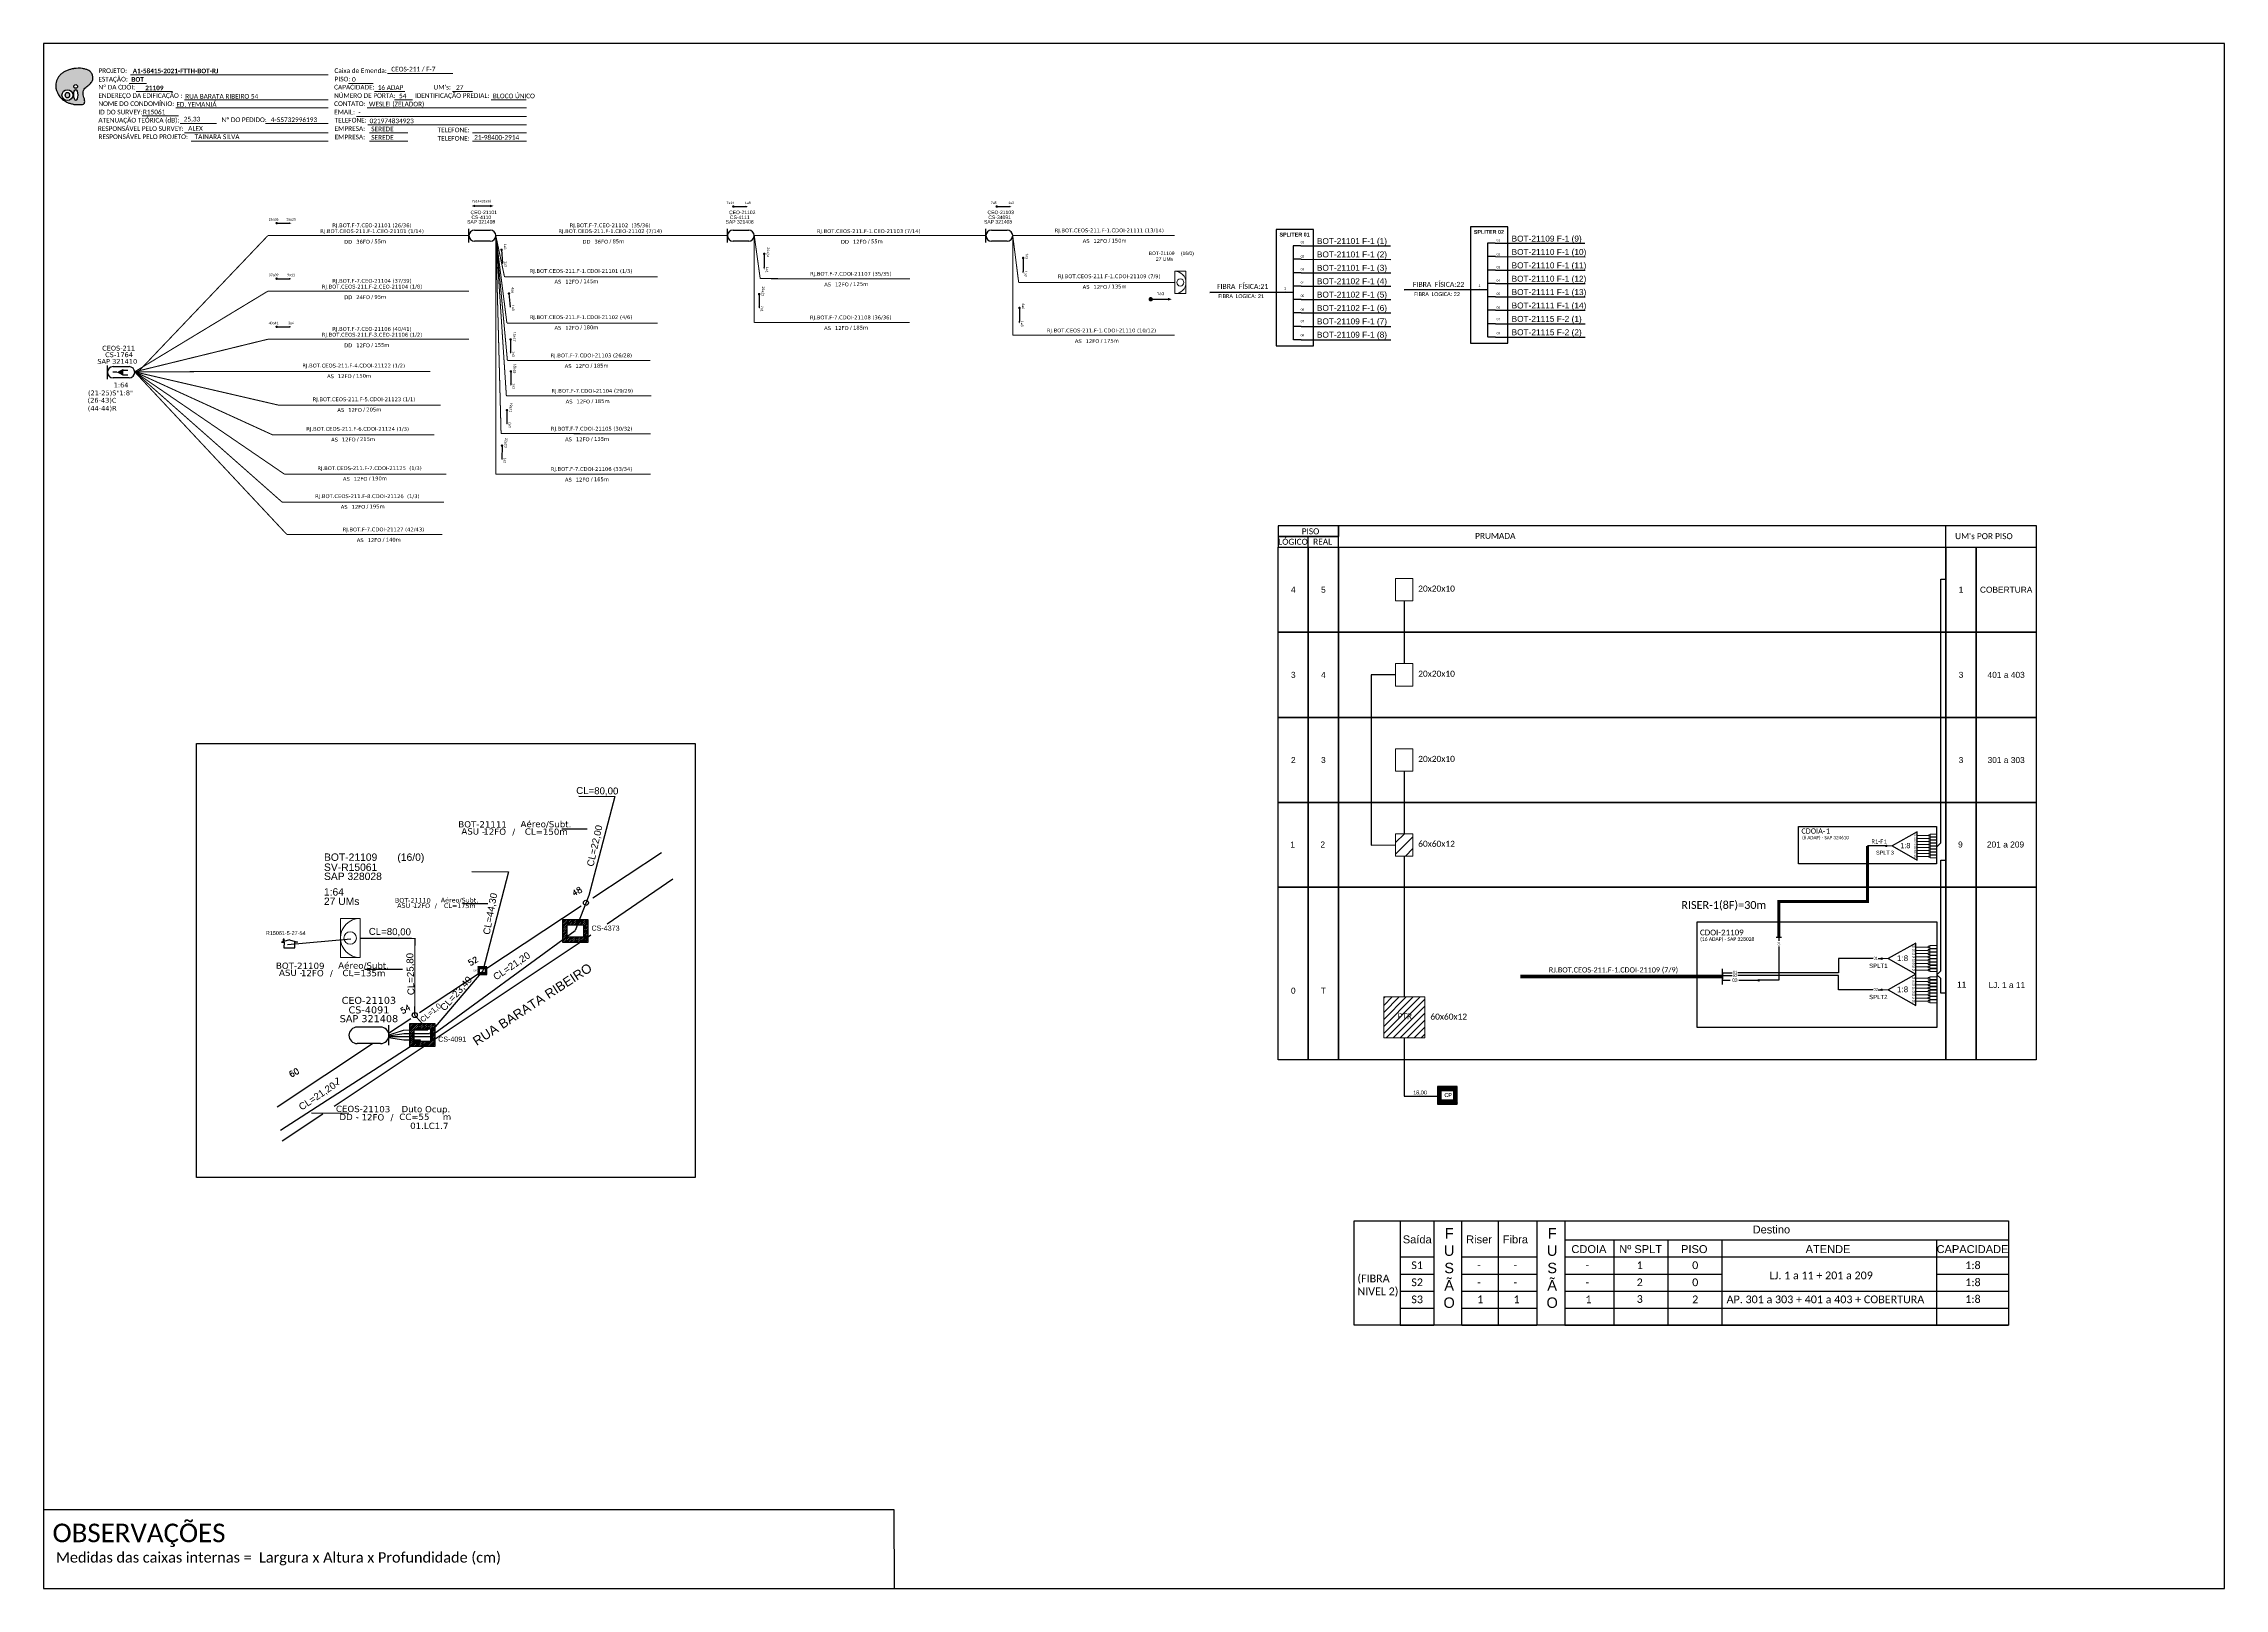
# Model space of a CAD drawing. Extents: x -89 to 749, y 705 to 1299.
import ezdxf
from ezdxf.enums import TextEntityAlignment as Align

# ---------------------------------------------------------------- set-up
doc = ezdxf.new("R2010")
doc.units = 0
for name, color, linetype in [('10.0-Cartográfico', 252, 'Continuous'), ('10.1-Caixas Subterrâneas', 5, 'Continuous'), ('10.3-Nome das Ruas', 252, 'Continuous'), ('20.4-CEOS', 1, 'Continuous'), ('20.5-CEO', 1, 'Continuous'), ('CAP a instalar', 1, 'Continuous'), ('label_cabos', 7, 'Continuous'), ('Legenda', 1, 'Continuous'), ('METRAGEM', 92, 'Continuous'), ('MUB', 252, 'Continuous'), ('SETA', 7, 'Continuous'), ('Surveys Casinhas', 7, 'Continuous'), ('surveys legendas', 7, 'Continuous')]:
    doc.layers.add(name, color=color, linetype=linetype)
for name, color, linetype, lineweight in [("20.0-LEGENDA DOS CDO'S", 1, 'Continuous', 0), ('20.1-CDO_INTERIOR', 1, 'Continuous', 0), ('20.2-CDO_POSTE', 1, 'Continuous', 5), ('40.1-ETIQUETAS', 1, 'Continuous', 20)]:
    doc.layers.add(name, color=color, linetype=linetype, lineweight=lineweight)
doc.layers.add('DROP DE CLIENTE', color=140, linetype='Continuous', plot=False)
doc.layers.add('EXTRA', color=50, linetype='Continuous', plot=False)
doc.styles.add('ARIAL', font='arial.ttf')
doc.styles.add('ROMANS', font='romans')
doc.styles.add('siredit', font='verdana.ttf')
doc.styles.get("Standard").update_dxf_attribs({"font": 'arial.ttf'})
doc.styles.add('WMF-Calibri0', font='CALIBRI.TTF')
doc.styles.add('WMF-Calibri1', font='CALIBRIB.TTF')
doc.linetypes.add('FENCELINE1', pattern='A,0.25,-0.1,[133,ltypeshp.shx,S=0.1,R=0,X=-0.1,Y=0],-0.1,1', length=1.45)
doc.dimstyles.new('CC', dxfattribs={"dimtxt": 1, "dimasz": 2, "dimexe": 0.18, "dimexo": 0.0625, "dimgap": 0.09, "dimtad": 0, "dimdec": 0, "dimrnd": 1, "dimzin": 0, "dimdsep": 46, "dimtxsty": 'siredit', "dimblk": 'NONE', "dimcen": 0, "dimse1": 1, "dimse2": 1, "dimsd1": 1, "dimsd2": 1, "dimclrt": 7, "dimadec": 0, "dimazin": 0, "dimtfac": 1, "dimtdec": 0, "dimtofl": 0, "dimtmove": 0, "dimatfit": 3, "dimfxl": 0, "dimtolj": 1, "dimtzin": 0, "dimarcsym": 0})

# ---------------------------------------------------------------- blocks, each defined once
blk = doc.blocks.new('OI')
h = blk.add_hatch(color=40)
edge = h.paths.add_edge_path()
edge.add_spline(control_points=[(4.35, -0.67), (3.92, -0.99), (3.26, -1.5), (2.81, -2.59), (2.9, -3.5), (3.06, -4.27), (3.31, -4.85), (3.37, -5.39), (3.4, -5.88), (3.2, -6.4), (2.54, -6.61), (1.65, -6.63), (0.55, -6.67), (-0.56, -6.42), (-1.61, -6.14), (-2.77, -5.61), (-3.92, -4.77), (-4.89, -3.7), (-5.34, -2.65), (-5.6, -1.94), (-5.85, -0.96), (-5.71, 0.47), (-5.1, 2.02), (-4.14, 3.02), (-3.3, 3.61), (-2.37, 4.16), (-1.36, 4.44), (-0.56, 4.7), (0.79, 4.85), (2.24, 4.97), (3.79, 4.57), (4.67, 4.21), (5.44, 3.65), (5.76, 2.99), (6.03, 2.21), (6.01, 1.46), (5.72, 0.64), (5.31, 0.08), (4.88, -0.38), (4.51, -0.55), (4.35, -0.67)], knot_values=[0, 0, 0, 0, 1.60434, 2.417191, 3.427595, 4.282808, 4.776746, 5.304182, 5.888771, 6.258406, 6.858137, 7.79129, 8.986195, 10.124242, 11.187857, 12.242908, 13.953784, 15.414161, 16.515391, 17.349188, 17.675853, 19.552021, 21.515531, 22.568638, 23.63245, 24.621084, 25.782718, 26.745347, 27.142653, 29.870543, 31.004649, 31.921532, 32.709589, 33.801391, 34.042471, 35.192333, 35.971461, 36.628871, 37.254359, 37.836911, 37.836911, 37.836911, 37.836911], degree=3, periodic=0)
h.paths.add_polyline_path([(1.13, -0.87, -1), (-0.04, -0.87, -1)], flags=16)
edge = h.paths.add_edge_path(flags=16)
edge.add_ellipse((0.56, -3.59), major_axis=(-0.02, 1.71), ratio=0.361305, start_angle=0, end_angle=360)
h.paths.add_polyline_path([(-0.36, -3.62, -1), (-3.8, -3.62, -1)], flags=16)
edge = h.paths.add_edge_path(flags=0)
edge.add_ellipse((-2.08, -3.62), major_axis=(0, 0.885), ratio=0.758294, start_angle=0, end_angle=360)
at = {"color": 40}
for centre, radius in [((-2.08, -3.62), 1.72), ((0.54, -0.87), 0.587)]:
    blk.add_circle(centre, radius, dxfattribs=at)
blk.add_ellipse((-2.08, -3.62), major_axis=(0, 0.885), ratio=0.758294, start_param=-3.141592653589792, end_param=3.141592653589792, dxfattribs=at)
blk.add_ellipse((0.56, -3.59), major_axis=(-0.02, 1.71), ratio=0.361305, dxfattribs=at)
at = {"color": 40, "start_tangent": (-0.800898, -0.598801), "end_tangent": (-0.800898, -0.598801)}
blk.add_spline([(4.35, -0.67), (3.2, -1.78), (2.9, -2.54), (2.92, -3.55), (3.12, -4.38), (3.28, -4.85), (3.37, -5.37), (3.35, -5.95), (3.2, -6.29), (2.66, -6.55), (1.73, -6.63), (0.54, -6.62), (-0.58, -6.41), (-1.6, -6.11), (-2.56, -5.67), (-3.95, -4.67), (-4.89, -3.56), (-5.37, -2.56), (-5.64, -1.78), (-5.72, -1.46), (-5.63, 0.42), (-4.84, 2.22), (-4.13, 2.99), (-3.27, 3.62), (-2.4, 4.09), (-1.3, 4.47), (-0.37, 4.72), (0.02, 4.77), (2.75, 4.8), (3.85, 4.53), (4.69, 4.16), (5.31, 3.68), (5.85, 2.73), (5.93, 2.5), (5.94, 1.35), (5.67, 0.62), (5.29, 0.08), (4.84, -0.36), (4.35, -0.67)], degree=3, dxfattribs=at)
blk = doc.blocks.new('CARIMBO')
at = {"color": 7, "lineweight": 0}
for points in [[(134.48, -16.3), (159.61, -16.3)], [(35.15, -20.06), (41.7, -20.06)], [(35.66, -16.79), (111.64, -16.79)], [(37.81, -23.14), (51.75, -23.14)], [(119.43, -20.02), (128.92, -20.02)], [(129.48, -23.14), (141.1, -23.14)], [(159.42, -23.14), (167.09, -23.14)], [(40.13, -32.55), (54.07, -32.55)], [(52.97, -29.48), (111.64, -29.48)], [(56.38, -26.37), (111.64, -26.37)], [(122.56, -32.72), (187.83, -32.72)], [(126.6, -29.48), (187.83, -29.48)], [(137.07, -26.37), (144.01, -26.37)], [(174.24, -26.37), (187.8, -26.37)], [(54.67, -35.52), (68.61, -35.52)], [(56.38, -39.07), (111.64, -39.07)], [(126.84, -35.96), (187.83, -35.96)], [(127.45, -39.07), (142.25, -39.07)], [(167.06, -39.07), (187.83, -39.07)], [(58.87, -42.31), (111.64, -42.31)], [(127.45, -42.31), (142.25, -42.31)], [(167.06, -42.31), (187.83, -42.31)]]:
    blk.add_lwpolyline(points, dxfattribs=at)
at = {"color": 7, "xscale": 1.213923925163967, "yscale": 1.213923925163967, "zscale": 1.213923925163967, "rotation": 0.1532896023949059}
blk.add_blockref('OI', (13.86, -20.16), dxfattribs=at)
at = {"color": 7, "lineweight": 0, "style": 'WMF-Calibri0'}
for s, height, p in [('PROJETO:', 1.793, (23.26, -16.04)), ('Caixa de Emenda:', 1.7927, (114.02, -16.04)), ('ESTAÇÃO:', 1.793, (23.26, -19.32)), ('ENDEREÇO DA EDIFICAÇÃO :', 1.7927, (23.26, -25.63)), ('Nº DA CDOI:', 1.7927, (23.26, -22.39)), ('CAPACIDADE:', 1.7927, (113.91, -22.39)), ('NÚMERO DE PORTA:', 1.7927, (113.91, -25.63)), ('PISO:', 1.793, (114.09, -19.28)), ('IDENTIFICAÇÃO PREDIAL:', 1.7927, (144.99, -25.63)), ("UM's:", 1.793, (152.15, -22.39)), ('ATENUAÇÃO TEÓRICA (dB):', 1.7927, (23.26, -35.09)), ('NOME DO CONDOMÍNIO:', 1.7927, (23.26, -28.74)), ('ID DO SURVEY:', 1.7927, (23.26, -31.97)), ('CONTATO:', 1.793, (113.91, -28.74)), ('EMAIL:', 1.793, (113.91, -31.97)), ('TELEFONE:', 1.793, (114.09, -35.09)), ('RESPONSÁVEL PELO SURVEY:', 1.7927, (23.02, -38.32)), ('RESPONSÁVEL PELO PROJETO:', 1.7927, (23.26, -41.44)), ('EMPRESA:', 1.793, (114.09, -38.32)), ('EMPRESA:', 1.793, (114.09, -41.56)), ('TELEFONE:', 1.793, (153.7, -38.83)), ('TELEFONE:', 1.793, (153.7, -42.06))]:
    blk.add_text(s, height=height, dxfattribs=at).set_placement(p)
at = {"color": 7, "lineweight": 0, "flags": 8}
for tag, p, style in [('PROJ', (36.46, -16.13), 'WMF-Calibri1'), ('CEOS-XX', (135.87, -15.46), 'WMF-Calibri0'), ('EST', (35.94, -19.41), 'WMF-Calibri1'), ('LOGRADOURO', (56.65, -25.91), 'WMF-Calibri0'), ('PISO_PTR', (120.78, -19.42), 'WMF-Calibri0'), ('CAPAC.', (130.66, -22.52), 'WMF-Calibri0'), ('N°', (138.85, -25.77), 'WMF-Calibri0'), ("UC'S", (160.78, -22.54), 'WMF-Calibri0'), ('N°PREDIO', (174.94, -25.77), 'WMF-Calibri0'), ('_ID_', (40.39, -31.94), 'WMF-Calibri0'), ('NOME_DO_COND.', (53.23, -29.02), 'WMF-Calibri0'), ('O_POTEN', (56.06, -34.68), 'WMF-Calibri0'), ('EMAIL', (123.26, -32.12), 'WMF-Calibri0'), ('NOME_DO_CONTATO', (127.3, -28.89), 'WMF-Calibri0'), ('RES_SURVEY', (57.78, -38.23), 'WMF-Calibri0'), ('RES_PROJ', (60.27, -41.47), 'WMF-Calibri0'), ('TELEFONE', (127.55, -35.36), 'WMF-Calibri0'), ('EMP_RESP_SURVEY', (128.16, -38.47), 'WMF-Calibri0'), ('EMP_RESP_PROJ', (128.16, -41.71), 'WMF-Calibri0'), ('CONT_RESP_SURVEY', (167.76, -38.47), 'WMF-Calibri0'), ('CONT_RESP_PROJ', (167.76, -41.71), 'WMF-Calibri0')]:
    blk.add_attdef(tag, p, '', height=1.79, dxfattribs=dict(at, style=style))
at = {"color": 7, "lineweight": 0, "style": 'WMF-Calibri1', "flags": 8}
blk.add_attdef("N° CDO'S", text='', height=1.79, dxfattribs=at).set_placement((44.78, -22.68), align=Align.CENTER)
blk = doc.blocks.new('*X58')
at = {"color": 0, "linetype": 'Continuous'}
for p, q in [((-1.25, 0.34099), (-0.49099, 1.1)), ((-1.25, 0.517767), (-0.667767, 1.1)), ((-1.25, 0.694544), (-0.844544, 1.1)), ((-1.25, 0.87132), (-1.02132, 1.1)), ((-1.25, 1.048097), (-1.198097, 1.1)), ((-1.25, 0.164214), (-0.8035, 0.610714)), ((-1.25, -0.012563), (-0.8035, 0.433937)), ((-1.25, -0.18934), (-0.8035, 0.25716)), ((-1.25, -0.366117), (-0.8035, 0.080383)), ((-0.789214, 0.625), (-0.314214, 1.1)), ((-0.612437, 0.625), (-0.137437, 1.1)), ((-0.43566, 0.625), (0.03934, 1.1)), ((-0.258883, 0.625), (0.216117, 1.1)), ((-0.082107, 0.625), (0.392893, 1.1)), ((0.09467, 0.625), (0.56967, 1.1)), ((0.271447, 0.625), (0.746447, 1.1)), ((0.448223, 0.625), (0.923223, 1.1)), ((0.625, 0.625), (1.1, 1.1)), ((0.801777, 0.625), (1.25, 1.073223)), ((0.8035, 0.449947), (1.25, 0.896447)), ((0.8035, 0.27317), (1.25, 0.71967)), ((0.8035, 0.096393), (1.25, 0.542893)), ((0.8035, -0.080383), (1.25, 0.366117)), ((0.8035, -0.25716), (1.25, 0.18934)), ((0.8035, -0.433937), (1.25, 0.012563)), ((-1.25, -0.542893), (-0.8035, -0.096393)), ((-1.25, -0.71967), (-0.8035, -0.27317)), ((-1.25, -0.896447), (-0.8035, -0.449947)), ((-1.25, -1.073223), (-0.801777, -0.625)), ((-1.1, -1.1), (-0.625, -0.625)), ((-0.923223, -1.1), (-0.448223, -0.625)), ((-0.746447, -1.1), (-0.271447, -0.625)), ((-0.56967, -1.1), (-0.09467, -0.625)), ((-0.392893, -1.1), (0.082107, -0.625)), ((-0.216117, -1.1), (0.258883, -0.625)), ((-0.03934, -1.1), (0.43566, -0.625)), ((0.137437, -1.1), (0.612437, -0.625)), ((0.314214, -1.1), (0.789214, -0.625)), ((0.49099, -1.1), (1.25, -0.34099)), ((0.667767, -1.1), (1.25, -0.517767)), ((0.8035, -0.610714), (1.25, -0.164214)), ((0.844544, -1.1), (1.25, -0.694544)), ((1.02132, -1.1), (1.25, -0.87132)), ((1.198097, -1.1), (1.25, -1.048097))]:
    blk.add_line(p, q, dxfattribs=at)
blk = doc.blocks.new('MANHOLE_MQ')
at = {"color": 0, "linetype": 'Continuous'}
for p, q in [((0.0000062, 0.0000057), (-0.0000063, 0.0000057)), ((-0.0000063, 0.0000057), (-0.0000063, -0.0000053)), ((-0.000004, 0.0000033), (0.000004, 0.0000033)), ((-0.000004, -0.0000029), (-0.000004, 0.0000033)), ((0.000004, 0.0000033), (0.000004, -0.0000029)), ((0.0000062, -0.0000053), (0.0000062, 0.0000057)), ((-0.0000063, -0.0000053), (0.0000062, -0.0000053)), ((0.000004, -0.0000029), (-0.000004, -0.0000029)), ((0.000004, -0.0000029), (0.000004, -0.0000029))]:
    blk.add_line(p, q, dxfattribs=at)
at = {"color": 0, "linetype": 'Continuous', "xscale": 5e-06, "yscale": 5e-06, "zscale": 1e-05}
blk.add_blockref('*X58', (0, 0.0000002), dxfattribs=at)
blk = doc.blocks.new('DV')
at = {"linetype": 'Continuous'}
blk.add_circle((0, 0), 0.00000275, dxfattribs=at)
blk = doc.blocks.new('LEGENDA DOS CABOS')
at = {"layer": 'EXTRA', "color": 0, "style": 'siredit'}
for tag, p in [('ID', (4.6, 0.97)), ('XX', (9.03, 0.97))]:
    blk.add_attdef(tag, text='', height=0.48, rotation=359.69, dxfattribs=at).set_placement(p, align=Align.MIDDLE_CENTER)
at = {"layer": 'Legenda', "color": 0, "style": 'siredit'}
for tag, p in [('TIPO_CABO', (1.31, 0)), ('CABO', (4.69, -0.05)), ('/', (6.81, -0.05)), ('METROS', (10.03, -0.05))]:
    blk.add_attdef(tag, text='', height=0.8, rotation=359.69, dxfattribs=at).set_placement(p, align=Align.MIDDLE_CENTER)
blk = doc.blocks.new('_None')
blk = doc.blocks.new('Inst CB DT OCUP CFOA-SM-DD-S-12')
at = {"layer": 'label_cabos', "color": 0, "style": 'siredit'}
for tag, flags, p in [('ID_ATIVIDADE', 3, (1.31, 2.67)), ('FATOR', 1, (11.56, 2.55))]:
    blk.add_attdef(tag, text='', height=1, rotation=359.69, dxfattribs=dict(at, flags=flags)).set_placement(p, align=Align.MIDDLE_CENTER)
for tag, p in [('TIPO_CABO', (1.11, 0)), ('DESTINO_CABO', (3.13, 1.26)), ('CABO', (4.69, -0.05)), ('/', (7.71, -0.05)), ('LANCE', (10.41, 0.02)), ('TIPO_CABO', (13.11, 1.24)), ('UND', (16.46, 0)), ('FID', (13.65, -1.41))]:
    blk.add_attdef(tag, text='', height=1, rotation=359.69, dxfattribs=at).set_placement(p, align=Align.MIDDLE_CENTER)
blk.add_attdef('QTDE', (11.93, -0.45), '', height=1, rotation=359.69, dxfattribs=at)
blk = doc.blocks.new('SURVEY_SURVEY')
for p, q in [((0, 0.0000152), (-0.0000151, 0.0000108)), ((-0.0000151, 0.0000108), (-0.0000104, 0.0000108)), ((-0.0000103, 0), (-0.0000103, 0.0000108)), ((0.0000103, 0), (-0.0000103, 0)), ((0, 0.0000152), (0.0000151, 0.0000108)), ((0.0000101, 0.0000159), (0.0000117, 0.0000159)), ((0.0000101, 0.0000123), (0.0000101, 0.0000159)), ((0.0000151, 0.0000108), (0.0000103, 0.0000108)), ((0.0000103, 0.0000108), (0.0000103, 0)), ((0.0000117, 0.0000159), (0.0000117, 0.0000119))]:
    blk.add_line(p, q)
blk = doc.blocks.new('ETIQUETA_RS5F')
at = {"layer": '40.1-ETIQUETAS', "color": 0, "style": 'siredit'}
blk.add_text('/', height=1.5, dxfattribs=at).set_placement((1.58, -1.95), align=Align.MIDDLE_RIGHT)
for tag, p in [('ETIQUETA_R_SECUNDARIA', (1.21, 2.1)), ('ETIQUETA_R_PRIMARIA', (1.21, 4.1)), ('F_ATIVAS/F_MORTAS', (1.14, -4.24))]:
    blk.add_attdef(tag, text='', height=1.5, dxfattribs=at).set_placement(p, align=Align.MIDDLE_CENTER)
for tag, p in [('TIPO_CABO', (-6.58, -2.12)), ('CAP_CABO', (0.4, -2.09))]:
    blk.add_attdef(tag, text='', height=1.5, dxfattribs=at).set_placement(p, align=Align.MIDDLE_RIGHT)
for tag, p in [('FUSÃO_1', (0.85, -8.39)), ('FUSÃO_2', (0.85, -10.6)), ('FUSÃO_3', (0.85, -12.93)), ('FUSÃO_4', (0.85, -15.14)), ('FUSÃO_5', (0.85, -17.16))]:
    blk.add_attdef(tag, text='', height=1.5, dxfattribs=at).set_placement(p, align=Align.CENTER)
blk.add_attdef('METROS', text='', height=1.5, dxfattribs=at).set_placement((2.14, -1.95), align=Align.MIDDLE_LEFT)
blk = doc.blocks.new('CDOE-TEXTO PADRÃO')
at = {"layer": "20.0-LEGENDA DOS CDO'S", "color": 0, "style": 'ARIAL'}
for tag, p in [('CDO_N', (0.5, 7.4)), ('CORDOALHA', (0.5, 4.3)), ('SAP', (0.5, 1.7)), ('SPLITER_1', (0.6, -0.9)), ('SPLITER_2', (0.6, -3.5)), ('(XX-XX_F)S', (0.5, -8.3)), ('(XX-XX_L)S', (0.5, -10.8)), ('UMS', (0.5, -13.1))]:
    blk.add_attdef(tag, p, '', height=1.7, rotation=0.118, dxfattribs=at)
blk.add_attdef('FIBRAS_UTILIZADAS', text='', height=1.7, rotation=0.118, dxfattribs=at).set_placement((19.8, 7.4), align=Align.CENTER)
blk = doc.blocks.new('SPLT_1-8_SC-APC')
at = {"color": 1, "lineweight": 0}
blk.add_lwpolyline([(-17.04, -7.55), (-19.26, -7.55)], dxfattribs=at)
at = {"color": 1}
blk.add_lwpolyline([(-7.37, -2.1), (-17.04, -7.55), (-7.37, -13), (-7.37, -2.1)], dxfattribs=at)
at = {"color": 3, "lineweight": 0}
for points in [[(-2.99, -3.51), (-7.37, -3.51)], [(-7.37, -4.66), (-2.99, -4.66)], [(-7.37, -5.82), (-2.99, -5.82)], [(-7.37, -6.97), (-2.99, -6.97)], [(-2.41, -3.02), (-2.41, -4)], [(-2.41, -3.02), (0, -3.02)], [(-2.41, -4), (0, -4)], [(-2.41, -4.17), (-2.41, -5.16)], [(-2.41, -4.17), (0, -4.17)], [(-2.41, -5.16), (0, -5.16)], [(-2.41, -5.32), (-2.41, -6.31)], [(-2.41, -5.32), (0, -5.32)], [(-2.41, -6.31), (0, -6.31)], [(-2.41, -6.48), (-2.41, -7.46)], [(-2.41, -6.48), (0, -6.48)], [(-2.41, -7.46), (0, -7.46)], [(-7.37, -8.12), (-2.99, -8.12)], [(-7.37, -9.28), (-2.99, -9.28)], [(-7.37, -10.43), (-2.99, -10.43)], [(-7.37, -11.58), (-2.99, -11.58)], [(-2.41, -7.63), (-2.41, -8.62)], [(-2.41, -7.63), (0, -7.63)], [(-2.41, -8.62), (0, -8.62)], [(-2.41, -8.78), (-2.41, -9.77)], [(-2.41, -8.78), (0, -8.78)], [(-2.41, -9.77), (0, -9.77)], [(-2.41, -9.94), (-2.41, -10.92)], [(-2.41, -9.94), (0, -9.94)], [(-2.41, -10.92), (0, -10.92)], [(-2.41, -11.09), (-2.41, -12.08)], [(-2.41, -11.09), (0, -11.09)], [(-2.41, -12.08), (0, -12.08)]]:
    blk.add_lwpolyline(points, dxfattribs=at)
for points in [[(-2.99, -3.22), (-2.41, -3.22), (-2.41, -3.8), (-2.99, -3.8)], [(-2.99, -4.38), (-2.41, -4.38), (-2.41, -4.95), (-2.99, -4.95)], [(-2.99, -5.53), (-2.41, -5.53), (-2.41, -6.1), (-2.99, -6.1)], [(-2.99, -6.68), (-2.41, -6.68), (-2.41, -7.26), (-2.99, -7.26)], [(-2.99, -7.84), (-2.41, -7.84), (-2.41, -8.41), (-2.99, -8.41)], [(-2.99, -8.99), (-2.41, -8.99), (-2.41, -9.56), (-2.99, -9.56)], [(-2.99, -10.14), (-2.41, -10.14), (-2.41, -10.72), (-2.99, -10.72)], [(-2.99, -11.3), (-2.41, -11.3), (-2.41, -11.87), (-2.99, -11.87)]]:
    blk.add_lwpolyline(points, close=True, dxfattribs=at)
at = {"color": 1, "style": 'ARIAL'}
for s, height, p in [('1:8', 2, (-13.91, -8.4)), ('S1', 0.75, (-8.74, -3.78)), ('S2', 0.75, (-8.74, -4.97)), ('S3', 0.75, (-8.74, -6.18)), ('S4', 0.75, (-8.74, -7.36)), ('S5', 0.75, (-8.74, -8.57)), ('S6', 0.75, (-8.74, -9.69)), ('S7', 0.75, (-8.74, -10.78)), ('S8', 0.75, (-8.74, -11.9))]:
    blk.add_text(s, height=height, dxfattribs=at).set_placement(p)

msp = doc.modelspace()

# ---------------------------------------------------------------- hatches: boundary and pattern name
h = msp.add_hatch()
h.set_pattern_fill('ANSI31', color=1, style=0)
h.paths.add_polyline_path([(437.2, 995.21), (430.58, 995.21), (430.58, 986.59), (437.2, 986.59)])
h = msp.add_hatch(color=3)
h.dxf.hatch_style = 1
edge = h.paths.add_edge_path()
edge.add_arc((619.28, 990.51), 0.256, 0, 360)
h = msp.add_hatch(color=3)
h.dxf.hatch_style = 1
edge = h.paths.add_edge_path()
edge.add_arc((617.49, 947.19), 0.282, 0, 360)
h = msp.add_hatch()
h.set_pattern_fill('ANSI31', color=1, scale=0.6)
h.set_pattern_definition([(45, (-350.6201, 3603.7322), (-1.3470384, 1.3470384), [])])
h.paths.add_polyline_path([(441.79, 916.67), (441.79, 932.48), (425.98, 932.48), (425.98, 916.67)])
h.paths.add_polyline_path([(430.72, 923.3), (437.52, 923.3), (437.52, 926.78), (430.72, 926.78)], flags=24)
h = msp.add_hatch(color=3)
h.dxf.hatch_style = 1
edge = h.paths.add_edge_path()
edge.add_arc((570.17, 938.86), 0.32, 0, 360)
h = msp.add_hatch(color=3)
h.dxf.hatch_style = 1
edge = h.paths.add_edge_path()
edge.add_arc((617.49, 935.2), 0.282, 0, 360)

# ---------------------------------------------------------------- linework, layer by layer
at = {"color": 7, "linetype": 'Continuous'}
for p, q in [((391.21, 1221.31), (391.21, 1185.11)), ((394.15, 1221.31), (391.21, 1221.31)), ((394.29, 1216.08), (391.36, 1216.08)), ((465.94, 1222.34), (465.94, 1186.14)), ((468.87, 1222.34), (465.94, 1222.34)), ((469.02, 1217.11), (466.09, 1217.11)), ((394.29, 1210.91), (391.36, 1210.91)), ((469.02, 1211.94), (466.09, 1211.94)), ((388.17, 1203.45), (391.2, 1203.45)), ((394.29, 1205.73), (391.36, 1205.73)), ((394.29, 1200.59), (391.36, 1200.59)), ((462.9, 1204.48), (465.93, 1204.48)), ((469.02, 1206.76), (466.09, 1206.76)), ((469.02, 1201.62), (466.09, 1201.62)), ((394.29, 1195.45), (391.36, 1195.45)), ((469.02, 1196.48), (466.09, 1196.48)), ((469.02, 1191.32), (466.09, 1191.32)), ((394.29, 1190.29), (391.36, 1190.29)), ((394.29, 1185.15), (391.36, 1185.15)), ((469.02, 1186.18), (466.09, 1186.18))]:
    msp.add_line(p, q, dxfattribs=at)
at = {"color": 10, "linetype": 'Continuous'}
for p, q in [((394.15, 1221.31), (428.63, 1221.3)), ((394.29, 1216.08), (428.78, 1216.07)), ((468.87, 1222.34), (503.36, 1222.33)), ((469.02, 1217.11), (503.5, 1217.09)), ((394.29, 1210.93), (428.78, 1210.91)), ((469.02, 1211.95), (503.5, 1211.94)), ((394.29, 1205.74), (428.78, 1205.73)), ((394.29, 1200.6), (428.78, 1200.59)), ((469.02, 1206.77), (503.5, 1206.76)), ((469.02, 1201.63), (503.5, 1201.62)), ((394.29, 1195.46), (428.78, 1195.45)), ((469.02, 1196.49), (503.5, 1196.48)), ((469.02, 1191.33), (503.5, 1191.32)), ((394.29, 1190.3), (428.78, 1190.29)), ((394.29, 1185.15), (428.78, 1185.14)), ((469.02, 1186.18), (503.5, 1186.17))]:
    msp.add_line(p, q, dxfattribs=at)
at = {"color": 1, "linetype": 'Continuous', "lineweight": 60}
for p, q in [((388.17, 1203.45), (359.18, 1203.36)), ((462.9, 1204.48), (433.9, 1204.39))]:
    msp.add_line(p, q, dxfattribs=at)
at = {"color": 3}
msp.add_line((556.26, 941.78), (560, 941.78), dxfattribs=at)
at = {"color": 2}
for p, q in [((600.82, 940.68), (562.12, 940.68)), ((600.82, 935.2), (600.82, 940.68)), ((614.1, 935.2), (600.82, 935.2))]:
    msp.add_line(p, q, dxfattribs=at)
for p, q in [((445.28, 846.33), (445.28, 806.2)), ((469.98, 846.33), (469.98, 806.2)), ((484.89, 846.33), (484.89, 806.2)), ((495.61, 846.33), (495.61, 806.2)), ((514.48, 839.03), (514.48, 806.2)), ((535.28, 839.03), (535.28, 806.2)), ((556.04, 839.03), (556.04, 806.2)), ((638.49, 839.03), (638.49, 806.2))]:
    msp.add_line(p, q)
for points in [[(-89.32, 705.02), (749.25, 705.02), (749.25, 1299.02), (-89.32, 1299.02), (-89.32, 705.02)], [(397, 1105.41), (397, 1109.53)], [(408.57, 1105.41), (676.94, 1105.41), (676.94, 1113.64), (408.57, 1113.64), (408.57, 1113.64), (408.57, 1109.53)], [(642.19, 1105.41), (642.19, 1113.64)], [(556.26, 938.86), (559.17, 938.86)], [(562.57, 938.86), (570.17, 938.86), (570.17, 938.86)], [(432.25, 846.33), (432.25, 806.2)], [(456, 806.2), (456, 846.33)], [(495.61, 839.03), (666.27, 839.03)], [(432.25, 832.46), (445.28, 832.46)], [(456, 832.46), (484.89, 832.46)], [(495.61, 832.46), (666.27, 832.46)], [(432.25, 825.9), (445.28, 825.9)], [(456, 825.9), (484.89, 825.9)], [(495.61, 825.9), (556.04, 825.9)], [(638.49, 825.9), (666.27, 825.9)], [(432.25, 819.33), (445.28, 819.33)], [(456, 819.33), (484.89, 819.33)], [(495.61, 819.33), (666.27, 819.33)], [(432.25, 812.77), (445.28, 812.77)], [(432.25, 806.2), (445.28, 806.2)], [(432.25, 806.2), (445.28, 806.2)], [(456, 812.77), (484.89, 812.77)], [(456, 806.2), (484.89, 806.2)], [(456, 806.2), (484.89, 806.2)], [(495.61, 812.77), (666.27, 812.77)], [(495.61, 806.2), (666.27, 806.2)], [(495.61, 806.2), (666.27, 806.2)]]:
    msp.add_lwpolyline(points)
at = {"color": 7, "lineweight": 0}
msp.add_lwpolyline([(-4.01, 1268.26), (20.14, 1268.26)], dxfattribs=at)
at = {"color": 7}
for points in [[(76.58, 1236.6), (82.38, 1236.6)], [(-89.32, 735.39), (237.64, 735.39)], [(237.64, 735.39), (237.71, 705.02)]]:
    msp.add_lwpolyline(points, dxfattribs=at)
at = {"color": 7, "const_width": 0.477}
for points in [[(175.67, 1236.36, 1), (176.15, 1236.37, 1)], [(276.94, 1236.36, 1), (277.42, 1236.37, 1)], [(0.07, 1229.99, 1), (0.54, 1229.99, 1)], [(86.75, 1220, 1), (86.79, 1219.52, 1)], [(187.8, 1218.41, 1), (187.8, 1217.93, 1)], [(287.34, 1216.85, 1), (287.35, 1216.37, 1)], [(0.07, 1208.63, 1), (0.54, 1208.64, 1)], [(89.61, 1203.19, 1), (89.65, 1202.72, 1)], [(185.82, 1202.91, 1), (185.83, 1202.43, 1)], [(285.9, 1197.61, 1), (285.9, 1197.14, 1)], [(0.07, 1190.14, 1), (0.54, 1190.15, 1)], [(90.25, 1185.51, 1), (90.25, 1185.03, 1)], [(90.36, 1173.2, 1), (90.36, 1172.73, 1)], [(88.85, 1158.3, 1), (88.86, 1157.83, 1)], [(86.95, 1144.66, 1), (86.95, 1144.18, 1)]]:
    msp.add_lwpolyline(points, format="xyb", close=True, dxfattribs=at)
at = {"color": 7}
for points in [[(384.57, 1182.8), (398.97, 1182.8), (398.97, 1227.52), (384.57, 1227.52)], [(459.3, 1183.83), (473.7, 1183.83), (473.7, 1228.55), (459.3, 1228.55)], [(385.43, 1105.41), (397, 1105.41), (397, 1072.67), (385.43, 1072.67)], [(397, 1105.41), (408.57, 1105.41), (408.57, 1072.67), (397, 1072.67)], [(408.57, 1105.41), (642.19, 1105.41), (642.19, 1072.67), (408.57, 1072.67)], [(642.19, 1105.41), (653.76, 1105.41), (653.76, 1072.67), (642.19, 1072.67)], [(653.76, 1105.41), (676.91, 1105.41), (676.91, 1072.67), (653.76, 1072.67)], [(385.43, 1072.67), (397, 1072.67), (397, 1039.93), (385.43, 1039.93)], [(397, 1072.67), (408.57, 1072.67), (408.57, 1039.93), (397, 1039.93)], [(408.57, 1072.67), (642.19, 1072.67), (642.19, 1039.93), (408.57, 1039.93)], [(642.19, 1072.67), (653.76, 1072.67), (653.76, 1039.93), (642.19, 1039.93)], [(653.76, 1072.67), (676.91, 1072.67), (676.91, 1039.93), (653.76, 1039.93)], [(385.43, 1039.93), (397, 1039.93), (397, 1007.18), (385.43, 1007.18)], [(397, 1039.93), (408.57, 1039.93), (408.57, 1007.18), (397, 1007.18)], [(408.57, 1039.93), (642.19, 1039.93), (642.19, 1007.18), (408.57, 1007.18)], [(642.19, 1039.93), (653.76, 1039.93), (653.76, 1007.18), (642.19, 1007.18)], [(653.76, 1039.93), (676.91, 1039.93), (676.91, 1007.18), (653.76, 1007.18)], [(-30.58, 1029.94), (161.16, 1029.94), (161.16, 862.97), (-30.58, 862.97)], [(385.43, 1007.18), (397, 1007.18), (397, 974.63), (385.43, 974.63)], [(397, 1007.18), (408.57, 1007.18), (408.57, 974.63), (397, 974.63)], [(408.57, 1007.18), (642.19, 1007.18), (642.19, 974.63), (408.57, 974.63)], [(642.19, 1007.18), (653.76, 1007.18), (653.76, 974.63), (642.19, 974.63)], [(653.76, 1007.18), (676.91, 1007.18), (676.91, 974.63), (653.76, 974.63)], [(385.43, 974.63), (397, 974.63), (397, 908.2), (385.43, 908.2)], [(397, 974.63), (408.57, 974.63), (408.57, 908.2), (397, 908.2)], [(408.57, 974.63), (642.19, 974.63), (642.19, 908.2), (408.57, 908.2)], [(642.19, 974.63), (653.76, 974.63), (653.76, 908.2), (642.19, 908.2)], [(653.76, 974.63), (676.91, 974.63), (676.91, 908.2), (653.76, 908.2)]]:
    msp.add_lwpolyline(points, close=True, dxfattribs=at)
at = {"const_width": 0.834}
msp.add_lwpolyline([(335.99, 1200.73, 1), (336.82, 1200.73, 1)], format="xyb", close=True, dxfattribs=at)
msp.add_lwpolyline([(335.99, 1200.73, 1), (336.82, 1200.73, 1)], format="xyb", close=True, dxfattribs=at)
for points in [[(385.43, 1109.53), (408.57, 1109.53), (408.57, 1113.64), (385.43, 1113.64)], [(385.43, 1105.41), (408.57, 1105.41), (408.57, 1109.53), (385.43, 1109.53)], [(414.61, 846.33), (666.27, 846.33), (666.27, 806.2), (414.61, 806.2)]]:
    msp.add_lwpolyline(points, close=True)
at = {"color": 0, "lineweight": 0}
for points in [[(430.58, 1093.35), (437.2, 1093.35), (437.2, 1084.73), (430.58, 1084.73)], [(430.58, 1060.61), (437.2, 1060.61), (437.2, 1051.99), (430.58, 1051.99)], [(430.58, 1027.86), (437.2, 1027.86), (437.2, 1019.24), (430.58, 1019.24)]]:
    msp.add_lwpolyline(points, close=True, dxfattribs=at)
at = {"color": 3}
for points in [[(638.68, 990.21), (640.25, 991.71), (640.25, 1093.11), (642.19, 1093.11)], [(433.89, 1084.73), (433.89, 1060.61)], [(430.58, 1056.3), (421.13, 1056.3), (421.13, 990.77), (430.58, 990.9)], [(433.89, 1019.24), (433.89, 995.21)], [(433.89, 986.59), (433.89, 932.48)], [(642.19, 933.84), (640.25, 933.84), (640.25, 939.5), (638.68, 941.01), (640.25, 942.52), (640.25, 985.04), (642.19, 985.04)], [(614.1, 947.19), (600.82, 947.19), (600.82, 941.78), (562.11, 941.78)], [(616.18, 947.19), (617.49, 947.19)]]:
    msp.add_lwpolyline(points, dxfattribs=at)
at = {"color": 1}
for points in [[(585.44, 997.96), (638.57, 997.96), (638.57, 983.64), (585.44, 983.64)], [(546.46, 961.27), (638.68, 961.27), (638.68, 920.7), (546.46, 920.7)]]:
    msp.add_lwpolyline(points, close=True, dxfattribs=at)
at = {"color": 1, "lineweight": 0}
for points in [[(430.58, 995.21), (437.2, 995.21), (437.2, 986.59), (430.58, 986.59)], [(425.98, 932.48), (441.79, 932.48), (441.79, 916.67), (425.98, 916.67)]]:
    msp.add_lwpolyline(points, close=True, dxfattribs=at)
at = {"color": 5, "const_width": 1.1}
msp.add_lwpolyline([(577.9, 955.45), (577.9, 969.17), (612.02, 969.17), (612.02, 990.51)], dxfattribs=at)
at = {"color": 5}
for points in [[(619.28, 990.51), (612.02, 990.51)], [(577.94, 951.85), (577.92, 938.86), (570.17, 938.86)], [(576.89, 955.45), (578.91, 955.45)], [(577.94, 955.45), (577.94, 954)]]:
    msp.add_lwpolyline(points, dxfattribs=at)
at = {"color": 1, "const_width": 1.36}
msp.add_lwpolyline([(478.51, 940.32), (556.26, 940.31)], dxfattribs=at)
at = {"color": 1}
for points in [[(556.26, 937.19), (556.26, 943.24)], [(556.26, 941.35), (556.26, 939.28)], [(433.89, 916.67), (433.89, 894.27), (446.66, 894.27)]]:
    msp.add_lwpolyline(points, dxfattribs=at)
at = {"color": 2}
for points in [[(556.26, 940.68), (560, 940.68)], [(616.18, 935.2), (617.49, 935.2)]]:
    msp.add_lwpolyline(points, dxfattribs=at)
at = {"color": 3}
for centre, radius in [((619.28, 990.51), 0.256), ((617.49, 947.19), 0.282), ((570.17, 938.86), 0.32), ((617.49, 935.2), 0.282)]:
    msp.add_circle(centre, radius, dxfattribs=at)
at = {"color": 7}
for p in [(385.43, 1007.18), (385.43, 974.63)]:
    msp.add_point(p, dxfattribs=at)
at = {"layer": '10.0-Cartográfico', "color": 114}
for points in [[(121.9, 970.52), (148.26, 987.96)], [(152.6, 977.78), (127.32, 960.42)], [(81.11, 943.54), (117.34, 967.51)], [(121.1, 956.15), (116.24, 952.82), (22.46, 890.34)], [(55.24, 926.43), (77.72, 941.3)], [(43.34, 918.55), (51.9, 924.22)], [(0.47, 890.2), (37.21, 914.5)], [(18.07, 887.42), (2.38, 876.97)]]:
    msp.add_lwpolyline(points, dxfattribs=at)
at = {"layer": '20.1-CDO_INTERIOR', "color": 1, "lineweight": 18}
for points in [[(349.93, 1202.88), (349.93, 1211.49), (345.62, 1211.49), (345.62, 1202.88)], [(24.82, 947.57), (24.81, 962.65), (32.35, 962.65), (32.35, 947.58)]]:
    msp.add_lwpolyline(points, close=True, dxfattribs=at)
for centre, radius in [((347.78, 1207.19), 1.38), ((28.58, 955.11), 2.41)]:
    msp.add_circle(centre, radius, dxfattribs=at)
for centre, radius, start, end in [((345.62, 1207.19), 4.31, 270, 90), ((32.35, 955.11), 7.54, 90.02759, 270.02759)]:
    msp.add_arc(centre, radius, start, end, dxfattribs=at)
at = {"layer": '20.4-CEOS', "color": 7}
for p, q in [((74.25, 1222.61), (74.25, 1227.78)), ((76.4, 1227.34), (82.42, 1227.34)), ((173.64, 1222.61), (173.64, 1227.78)), ((175.78, 1227.34), (181.81, 1227.34)), ((82.42, 1223.05), (76.4, 1223.05)), ((181.81, 1223.05), (175.78, 1223.05)), ((-62.58, 1174.82), (-56.47, 1174.82)), ((-56.47, 1170.47), (-62.58, 1170.47))]:
    msp.add_line(p, q, dxfattribs=at)
at = {"layer": '20.4-CEOS', "color": 5}
for p, q in [((273.02, 1222.61), (273.02, 1227.78)), ((275.17, 1227.34), (281.19, 1227.34)), ((281.19, 1223.05), (275.17, 1223.05))]:
    msp.add_line(p, q, dxfattribs=at)
at = {"layer": '20.4-CEOS', "color": 7}
for points in [[(-64.76, 1170.02), (-64.76, 1175.27)], [(-61.21, 1172.64), (-62.68, 1172.64)], [(-58.8, 1173.51), (-56.95, 1173.51)], [(-58.8, 1171.7), (-56.95, 1171.7)]]:
    msp.add_lwpolyline(points, dxfattribs=at)
msp.add_lwpolyline([(-61.21, 1172.64, 0, 2.69, 0), (-58.69, 1172.64, 2.69, 2.69, 0)], format="xyseb", dxfattribs=at)
for centre, radius, start, end in [((76.4, 1225.19), 2.15, 90, 270), ((82.42, 1225.19), 2.15, 270, 90), ((175.78, 1225.19), 2.15, 90, 270), ((181.81, 1225.19), 2.15, 270, 90), ((-62.58, 1172.64), 2.18, 90, 270), ((-56.47, 1172.64), 2.18, 270, 90)]:
    msp.add_arc(centre, radius, start, end, dxfattribs=at)
at = {"layer": '20.4-CEOS', "color": 5}
for centre, start, end in [((275.17, 1225.19), 90, 270), ((281.19, 1225.19), 270, 90)]:
    msp.add_arc(centre, 2.15, start, end, dxfattribs=at)
at = {"layer": '20.5-CEO', "color": 5}
for p, q in [((31.3, 920.89), (40.26, 920.89)), ((40.26, 914.5), (31.3, 914.5))]:
    msp.add_line(p, q, dxfattribs=at)
msp.add_lwpolyline([(43.45, 913.84), (43.45, 921.54)], dxfattribs=at)
for centre, start, end in [((31.3, 917.69), 90, 270), ((40.26, 917.69), 270, 90)]:
    msp.add_arc(centre, 3.19, start, end, dxfattribs=at)
at = {"layer": 'CAP a instalar', "color": 7, "ltscale": 5.3, "const_width": 0.389}
for points in [[(-3.08, 1225.19), (-53.57, 1172.2)], [(-3.08, 1225.19), (74.25, 1225.19)], [(84.57, 1225.19), (84.57, 1133.46)], [(86.59, 1149.09), (84.57, 1225.19)], [(88.63, 1163.53), (84.57, 1225.19)], [(89.02, 1177.19), (84.57, 1225.19)], [(84.57, 1225.19), (173.64, 1225.19)], [(186.24, 1208.65), (183.95, 1225.19)], [(183.95, 1225.19), (183.95, 1191.76)], [(183.95, 1225.19), (273.02, 1225.19)], [(186.24, 1208.65), (243.8, 1208.55)], [(-3.08, 1203.84), (-54.33, 1172.82)], [(-3.08, 1203.84), (74.25, 1203.84)], [(183.95, 1191.76), (243.75, 1191.77)], [(-3.08, 1185.35), (-54.33, 1172.82)], [(-3.08, 1185.35), (74.25, 1185.35)], [(89.02, 1177.19), (143.99, 1177.17)], [(-54.33, 1172.82), (4.26, 1110.23)], [(88.63, 1163.53), (144.37, 1163.53)], [(86.59, 1149.09), (144.14, 1148.99)], [(84.57, 1133.46), (144.1, 1133.48)]]:
    msp.add_lwpolyline(points, dxfattribs=at)
at = {"layer": 'CAP a instalar', "color": 8, "ltscale": 5.3, "const_width": 0.389}
for points in [[(88.82, 1191.59), (84.57, 1225.19)], [(87.91, 1209.31), (84.57, 1225.19)], [(283.34, 1225.19), (283.34, 1186.91)], [(283.34, 1225.19), (345.62, 1225.19)], [(87.91, 1209.31), (146.85, 1209.31)], [(88.82, 1191.59), (146.85, 1191.59)], [(283.34, 1186.91), (345.62, 1186.91)], [(-54.33, 1172.82), (-2.86, 1172.96)], [(-54.33, 1172.82), (-1.32, 1148.6)], [(-54.33, 1172.82), (1.1, 1159.99)], [(-54.33, 1172.82), (3.24, 1133.5)], [(-54.33, 1172.82), (2.39, 1122.72)], [(-2.86, 1172.96), (59.43, 1172.96)], [(1.1, 1159.99), (63.38, 1159.99)], [(-1.32, 1148.6), (60.96, 1148.6)], [(3.24, 1133.5), (65.52, 1133.5)], [(2.39, 1122.72), (64.67, 1122.72)]]:
    msp.add_lwpolyline(points, dxfattribs=at)
at = {"layer": 'CAP a instalar', "color": 1, "ltscale": 5.3, "const_width": 0.389}
for points in [[(285.62, 1207.19), (283.34, 1225.19)], [(285.62, 1207.19), (345.62, 1207.19)]]:
    msp.add_lwpolyline(points, dxfattribs=at)
at = {"layer": 'CAP a instalar', "color": 7, "linetype": 'FENCELINE1', "ltscale": 5.3, "const_width": 0.389}
for points in [[(186.24, 1208.65), (243.8, 1208.55)], [(183.95, 1191.76), (243.75, 1191.77)], [(89.02, 1177.19), (143.99, 1177.17)], [(88.63, 1163.53), (144.37, 1163.53)], [(86.59, 1149.09), (144.14, 1148.99)], [(84.57, 1133.46), (144.1, 1133.48)], [(4.26, 1110.23), (64.05, 1110.25)]]:
    msp.add_lwpolyline(points, dxfattribs=at)
at = {"layer": 'CAP a instalar', "color": 251, "ltscale": 5}
msp.add_lwpolyline([(116.45, 1009.6), (130.27, 1009.58), (120.31, 971.46), (115.1, 957.97)], dxfattribs=at)
at = {"layer": 'CAP a instalar', "color": 251, "linetype": 'FENCELINE1', "ltscale": 5}
for points in [[(75.35, 980.63), (89.47, 980.6), (79.51, 942.48), (59.09, 918.42)], [(59.27, 917.18), (115.1, 957.97)], [(43.41, 917.18), (49.18, 917.18)], [(43.45, 917.5), (49.18, 918.42)], [(49.18, 918.42), (59.09, 918.42)], [(49.18, 917.18), (59.27, 917.18)]]:
    msp.add_lwpolyline(points, dxfattribs=at)
at = {"layer": 'CAP a instalar', "color": 1, "linetype": 'FENCELINE1', "ltscale": 5, "const_width": 0.426}
for points in [[(32.35, 955), (53.48, 954.96), (53.37, 925.46), (58.54, 919.66)], [(43.45, 917.81), (49.18, 919.66)]]:
    msp.add_lwpolyline(points, dxfattribs=at)
at = {"layer": 'CAP a instalar', "color": 7, "linetype": 'FENCELINE1', "ltscale": 5}
for points in [[(1.75, 881.28), (55.6, 915.94)], [(43.35, 916.88), (49.18, 915.94)], [(49.18, 915.94), (55.6, 915.94)]]:
    msp.add_lwpolyline(points, dxfattribs=at)
at = {"layer": 'CAP a instalar', "color": 1, "ltscale": 5, "const_width": 0.426}
msp.add_lwpolyline([(49.18, 919.66), (58.54, 919.66)], dxfattribs=at)
at = {"layer": 'DROP DE CLIENTE'}
msp.add_lwpolyline([(4.49, 952.61), (28.79, 954.74)], dxfattribs=at)
at = {"layer": 'SETA', "color": 7}
for points in [[(175.91, 1236.37), (181.11, 1236.37)], [(277.18, 1236.37), (282.38, 1236.37)], [(0.3, 1229.99), (5.5, 1229.99)], [(86.77, 1219.76), (87.2, 1214.58)], [(187.8, 1218.17), (187.79, 1212.97)], [(287.34, 1216.61), (287.34, 1211.41)], [(0.3, 1208.63), (5.5, 1208.63)], [(89.63, 1202.96), (90.06, 1197.77)], [(185.82, 1202.67), (185.82, 1197.47)], [(285.9, 1197.38), (285.89, 1192.18)], [(0.3, 1190.14), (5.5, 1190.14)], [(90.25, 1185.27), (90.25, 1180.07)], [(90.36, 1172.96), (90.36, 1167.76)], [(88.85, 1158.07), (88.85, 1152.87)], [(86.95, 1144.42), (86.94, 1139.22)]]:
    msp.add_lwpolyline(points, dxfattribs=at)
at = {"layer": 'SETA'}
msp.add_lwpolyline([(336.41, 1200.73), (343.57, 1200.73)], dxfattribs=at)
msp.add_lwpolyline([(336.41, 1200.73), (343.57, 1200.73)], dxfattribs=at)
at = {"layer": 'SETA', "color": 7}
for points in [[(76.59, 1236.11), (75.25, 1236.59), (76.58, 1237.08)], [(82.38, 1237.08), (83.72, 1236.6), (82.39, 1236.11)], [(180.65, 1236.68), (181.53, 1236.37), (180.65, 1236.05)], [(281.93, 1236.68), (282.8, 1236.37), (281.93, 1236.05)], [(5.05, 1230.31), (5.92, 1229.99), (5.05, 1229.67)], [(5.05, 1208.95), (5.92, 1208.64), (5.05, 1208.32)], [(87.48, 1215.06), (87.24, 1214.16), (86.85, 1215)], [(188.07, 1212.97), (187.75, 1212.1), (187.43, 1212.97)], [(287.61, 1211.42), (287.3, 1210.54), (286.98, 1211.42)], [(90.34, 1198.26), (90.1, 1197.36), (89.71, 1198.2)], [(186.14, 1197.93), (185.82, 1197.05), (185.5, 1197.92)], [(286.17, 1192.18), (285.85, 1191.31), (285.53, 1192.18)], [(5.05, 1190.46), (5.92, 1190.15), (5.05, 1189.83)], [(90.56, 1180.53), (90.25, 1179.65), (89.93, 1180.52)], [(90.67, 1168.22), (90.36, 1167.35), (90.04, 1168.22)], [(89.17, 1153.32), (88.85, 1152.45), (88.53, 1153.32)], [(87.26, 1139.68), (86.95, 1138.8), (86.63, 1139.68)]]:
    msp.add_solid(points, dxfattribs=at)
at = {"layer": 'SETA'}
msp.add_solid([(343, 1201.3), (344.52, 1200.74), (343, 1200.18)], dxfattribs=at)
msp.add_solid([(343, 1201.3), (344.52, 1200.74), (343, 1200.18)], dxfattribs=at)

# ---------------------------------------------------------------- block references
ref = msp.add_blockref('CARIMBO', (-91.51, 1303.77))
ref.add_attrib('PROJ', 'A1-58415-2021-FTTH-BOT-RJ', (-55.05, 1287.63), dxfattribs={"color": 7, "lineweight": 0, "height": 1.7927, "style": 'WMF-Calibri1'})
ref.add_attrib('EST', 'BOT', (-55.57, 1284.35), dxfattribs={"color": 7, "lineweight": 0, "height": 1.793, "style": 'WMF-Calibri1'})
ref.add_attrib("N° CDO'S", '21109', dxfattribs={"color": 7, "lineweight": 0, "height": 1.793, "style": 'WMF-Calibri1'}).set_placement((-46.73, 1281.09), align=Align.CENTER)
ref.add_attrib('LOGRADOURO', 'RUA BARATA RIBEIRO 54', (-34.86, 1277.86), dxfattribs={"color": 7, "lineweight": 0, "height": 1.7927, "style": 'WMF-Calibri0'})
ref.add_attrib('NOME_DO_COND.', 'ED. YEMANJÁ', (-38.28, 1274.74), dxfattribs={"color": 7, "lineweight": 0, "height": 1.7927, "style": 'WMF-Calibri0'})
ref.add_attrib('_ID_', 'R15061', (-51.11, 1271.83), dxfattribs={"color": 7, "lineweight": 0, "height": 1.793, "style": 'WMF-Calibri0'})
ref.add_attrib('O_POTEN', '25,33', (-35.45, 1269.09), dxfattribs={"color": 7, "lineweight": 0, "height": 1.793, "style": 'WMF-Calibri0'})
ref.add_attrib('RES_SURVEY', 'ALEX', (-33.73, 1265.54), dxfattribs={"color": 7, "lineweight": 0, "height": 1.793, "style": 'WMF-Calibri0'})
ref.add_attrib('RES_PROJ', 'TAINARA SILVA', (-31.24, 1262.3), dxfattribs={"color": 7, "lineweight": 0, "height": 1.7927, "style": 'WMF-Calibri0'})
ref.add_attrib('CEOS-XX', 'CEOS-211 / F-7', (44.36, 1288.31), dxfattribs={"color": 7, "lineweight": 0, "height": 1.7927, "style": 'WMF-Calibri0'})
ref.add_attrib('CAPAC.', '16 ADAP', (39.15, 1281.25), dxfattribs={"color": 7, "lineweight": 0, "height": 1.793, "style": 'WMF-Calibri0'})
ref.add_attrib("UC'S", '27', (69.27, 1281.23), dxfattribs={"color": 7, "lineweight": 0, "height": 1.793, "style": 'WMF-Calibri0'})
ref.add_attrib('PISO_PTR', '0', (29.28, 1284.34), dxfattribs={"color": 7, "lineweight": 0, "height": 1.79, "style": 'WMF-Calibri0'})
ref.add_attrib('N°', '54', (47.34, 1278), dxfattribs={"color": 7, "lineweight": 0, "height": 1.793, "style": 'WMF-Calibri0'})
ref.add_attrib('N°PREDIO', 'BLOCO ÚNICO', (83.43, 1278), dxfattribs={"color": 7, "lineweight": 0, "height": 1.7927, "style": 'WMF-Calibri0'})
ref.add_attrib('NOME_DO_CONTATO', 'WESLEI (ZELADOR)', (35.79, 1274.88), dxfattribs={"color": 7, "lineweight": 0, "height": 1.7927, "style": 'WMF-Calibri0'})
ref.add_attrib('EMAIL', '-', (31.75, 1271.65), dxfattribs={"color": 7, "lineweight": 0, "height": 1.79, "style": 'WMF-Calibri0'})
ref.add_attrib('TELEFONE', '021974834923', (36.04, 1268.41), dxfattribs={"color": 7, "lineweight": 0, "height": 1.7927, "style": 'WMF-Calibri0'})
ref.add_attrib('EMP_RESP_SURVEY', 'SEREDE', (36.65, 1265.3), dxfattribs={"color": 7, "lineweight": 0, "height": 1.793, "style": 'WMF-Calibri0'})
ref.add_attrib('EMP_RESP_PROJ', 'SEREDE', (36.65, 1262.06), dxfattribs={"color": 7, "lineweight": 0, "height": 1.793, "style": 'WMF-Calibri0'})
ref.add_attrib('CONT_RESP_PROJ', '21-98400-2914', (76.25, 1262.06), dxfattribs={"color": 7, "lineweight": 0, "height": 1.7927, "style": 'WMF-Calibri0'})
at = {"color": 3}
msp.add_blockref('SPLT_1-8_SC-APC', (638.54, 998.05), dxfattribs=at)
at = {"color": 3, "xscale": 1.1, "yscale": 1.1, "zscale": 1.1}
for p in [(638.68, 955.49), (638.68, 943.5)]:
    msp.add_blockref('SPLT_1-8_SC-APC', p, dxfattribs=at)
at = {"color": 0, "lineweight": 0}
ref = msp.add_blockref('Inst CB DT OCUP CFOA-SM-DD-S-12', (25.96, 886.29), dxfattribs=dict(at, xscale=2.420408066507471, yscale=2.420408066507471, zscale=3.546467276755817))
ref.add_attrib('DESTINO_CABO', 'CEOS-21103', dxfattribs={"layer": 'label_cabos', "color": 0, "height": 2.42, "rotation": 359.69001, "style": 'siredit'}).set_placement((33.54, 889.35), align=Align.MIDDLE_CENTER)
ref.add_attrib('TIPO_CABO', 'Duto Ocup.', dxfattribs={"layer": 'label_cabos', "color": 0, "height": 2.42, "rotation": 359.69001, "style": 'siredit'}).set_placement((57.68, 889.3), align=Align.MIDDLE_CENTER)
ref.add_attrib('/', '/', dxfattribs={"layer": 'label_cabos', "color": 0, "height": 2.42, "rotation": 359.69001, "style": 'siredit'}).set_placement((44.63, 886.17), align=Align.MIDDLE_CENTER)
ref.add_attrib('FID', '01.LC1.7', dxfattribs={"layer": 'label_cabos', "color": 0, "height": 2.42, "rotation": 359.69001, "style": 'siredit'}).set_placement((58.99, 882.87), align=Align.MIDDLE_CENTER)
ref.add_attrib('LANCE', 'CC=', dxfattribs={"layer": 'label_cabos', "color": 0, "height": 2.42, "rotation": 359.69001, "style": 'siredit'}).set_placement((51.15, 886.34), align=Align.MIDDLE_CENTER)
ref.add_attrib('UND', 'm', dxfattribs={"layer": 'label_cabos', "color": 0, "height": 2.42, "rotation": 359.69001, "style": 'siredit'}).set_placement((65.81, 886.3), align=Align.MIDDLE_CENTER)
ref.add_attrib('CABO', '12FO', dxfattribs={"layer": 'label_cabos', "color": 0, "height": 2.42, "rotation": 359.69001, "style": 'siredit'}).set_placement((37.3, 886.17), align=Align.MIDDLE_CENTER)
ref.add_attrib('TIPO_CABO', 'DD - ', dxfattribs={"layer": 'label_cabos', "color": 0, "height": 2.42, "rotation": 359.69001, "style": 'siredit'}).set_placement((28.65, 886.28), align=Align.MIDDLE_CENTER)
ref.add_attrib('QTDE', '55', (54.83, 885.19), dxfattribs={"layer": 'label_cabos', "color": 0, "height": 2.42, "rotation": 359.69001, "style": 'siredit'})
at = {"layer": '10.0-Cartográfico', "xscale": 354646.7276755818, "yscale": 354646.7276755818, "zscale": 354646.7276755818}
for p in [(119.21, 968.62), (53.37, 925.46)]:
    msp.add_blockref('DV', p, dxfattribs=at)
at = {"layer": '10.1-Caixas Subterrâneas', "color": 30, "rotation": 180.0000000000631}
for p, xscale, yscale, zscale in [((115.1, 957.97), 781459.5339798885, 781459.5339798885, 781459.5339798885), ((79.41, 942.6), 271280.0381323909, 271280.0381323909, 271280.0381323909), ((56.28, 917.92), 781459.5339798885, 781459.5339798885, 781459.5339798885), ((450.45, 894.73), 608779.0713726432, 608779.0713726432, 608779.0713726432)]:
    msp.add_blockref('MANHOLE_MQ', p, dxfattribs=dict(at, xscale=xscale, yscale=yscale, zscale=zscale))
at = {"layer": '20.2-CDO_POSTE', "color": 7}
ref = msp.add_blockref('CDOE-TEXTO PADRÃO', (74.76, 1229.38), dxfattribs=dict(at, xscale=0.8101828861711424, yscale=0.8101828861711424, zscale=0.8101828861711424))
ref.add_attrib('CDO_N', 'CEO-21101', (74.85, 1233.44), dxfattribs={"layer": "20.0-LEGENDA DOS CDO'S", "color": 0, "height": 1.377, "rotation": 0.11799, "style": 'ARIAL'})
ref = msp.add_blockref('CDOE-TEXTO PADRÃO', (75.1, 1227.48), dxfattribs=dict(at, xscale=0.8101828861711424, yscale=0.8101828861711424, zscale=0.8101828861711424))
ref.add_attrib('CDO_N', 'CS-4110', (75.19, 1231.54), dxfattribs={"layer": "20.0-LEGENDA DOS CDO'S", "color": 0, "height": 1.377, "rotation": 0.11799, "style": 'ARIAL'})
ref = msp.add_blockref('CDOE-TEXTO PADRÃO', (174.15, 1229.38), dxfattribs=dict(at, xscale=0.8101828861711424, yscale=0.8101828861711424, zscale=0.8101828861711424))
ref.add_attrib('CDO_N', 'CEO-21102', (174.24, 1233.44), dxfattribs={"layer": "20.0-LEGENDA DOS CDO'S", "color": 0, "height": 1.377, "rotation": 0.11799, "style": 'ARIAL'})
ref = msp.add_blockref('CDOE-TEXTO PADRÃO', (174.48, 1227.48), dxfattribs=dict(at, xscale=0.8101828861711424, yscale=0.8101828861711424, zscale=0.8101828861711424))
ref.add_attrib('CDO_N', 'CS-4111', (174.57, 1231.54), dxfattribs={"layer": "20.0-LEGENDA DOS CDO'S", "color": 0, "height": 1.377, "rotation": 0.11799, "style": 'ARIAL'})
at = {"layer": '20.2-CDO_POSTE', "color": 5}
ref = msp.add_blockref('CDOE-TEXTO PADRÃO', (273.54, 1229.38), dxfattribs=dict(at, xscale=0.8101828861711424, yscale=0.8101828861711424, zscale=0.8101828861711424))
ref.add_attrib('CDO_N', 'CEO-21103', (273.63, 1233.44), dxfattribs={"layer": "20.0-LEGENDA DOS CDO'S", "color": 0, "height": 1.377, "rotation": 0.11799, "style": 'ARIAL'})
ref = msp.add_blockref('CDOE-TEXTO PADRÃO', (273.87, 1227.48), dxfattribs=dict(at, xscale=0.8101828861711424, yscale=0.8101828861711424, zscale=0.8101828861711424))
ref.add_attrib('CDO_N', 'CS-34091', (273.96, 1231.54), dxfattribs={"layer": "20.0-LEGENDA DOS CDO'S", "color": 0, "height": 1.377, "rotation": 0.11799, "style": 'ARIAL'})
at = {"layer": '20.2-CDO_POSTE', "color": 7}
ref = msp.add_blockref('CDOE-TEXTO PADRÃO', (73.44, 1225.75), dxfattribs=dict(at, xscale=0.8101828861711424, yscale=0.8101828861711424, zscale=0.8101828861711424))
ref.add_attrib('CDO_N', 'SAP 321408', (73.53, 1229.8), dxfattribs={"layer": "20.0-LEGENDA DOS CDO'S", "color": 0, "height": 1.377, "rotation": 0.11799, "style": 'ARIAL'})
ref = msp.add_blockref('CDOE-TEXTO PADRÃO', (172.83, 1225.75), dxfattribs=dict(at, xscale=0.8101828861711424, yscale=0.8101828861711424, zscale=0.8101828861711424))
ref.add_attrib('CDO_N', 'SAP 321408', (172.92, 1229.8), dxfattribs={"layer": "20.0-LEGENDA DOS CDO'S", "color": 0, "height": 1.377, "rotation": 0.11799, "style": 'ARIAL'})
at = {"layer": '20.2-CDO_POSTE', "color": 5}
ref = msp.add_blockref('CDOE-TEXTO PADRÃO', (272.21, 1225.75), dxfattribs=dict(at, xscale=0.8101828861711424, yscale=0.8101828861711424, zscale=0.8101828861711424))
ref.add_attrib('CDO_N', 'SAP 321408', (272.3, 1229.8), dxfattribs={"layer": "20.0-LEGENDA DOS CDO'S", "color": 0, "height": 1.377, "rotation": 0.11799, "style": 'ARIAL'})
at = {"layer": '40.1-ETIQUETAS', "color": 7}
ref = msp.add_blockref('ETIQUETA_RS5F', (35.82, 1224.89), dxfattribs=dict(at, xscale=0.9722194480399305, yscale=0.9722194480399305, zscale=0.9722194480399305))
ref.add_attrib('ETIQUETA_R_PRIMARIA', 'RJ.BOT.F-7.CEO-21101 (26/36)', dxfattribs={"color": 0, "height": 1.4583, "style": 'siredit'}).set_placement((36.93, 1229.14), align=Align.MIDDLE_CENTER)
ref.add_attrib('ETIQUETA_R_SECUNDARIA', 'RJ.BOT.CEOS-211.F-1.CEO-21101 (1/14)', dxfattribs={"color": 0, "height": 1.4583, "style": 'siredit'}).set_placement((36.97, 1226.93), align=Align.MIDDLE_CENTER)
ref.add_attrib('TIPO_CABO', 'DD', dxfattribs={"color": 0, "height": 1.458, "style": 'siredit'}).set_placement((29.38, 1222.83), align=Align.MIDDLE_RIGHT)
ref.add_attrib('CAP_CABO', '36FO', dxfattribs={"color": 0, "height": 1.458, "style": 'siredit'}).set_placement((36.17, 1222.85), align=Align.MIDDLE_RIGHT)
ref.add_attrib('METROS', '55m', dxfattribs={"color": 0, "height": 1.458, "style": 'siredit'}).set_placement((37.87, 1222.99), align=Align.MIDDLE_LEFT)
ref = msp.add_blockref('ETIQUETA_RS5F', (127.4, 1224.89), dxfattribs=dict(at, xscale=0.9722194480399305, yscale=0.9722194480399305, zscale=0.9722194480399305))
ref.add_attrib('ETIQUETA_R_PRIMARIA', 'RJ.BOT.F-7.CEO-21102  (35/36)', dxfattribs={"color": 0, "height": 1.4583, "style": 'siredit'}).set_placement((128.51, 1229.14), align=Align.MIDDLE_CENTER)
ref.add_attrib('ETIQUETA_R_SECUNDARIA', 'RJ.BOT.CEOS-211.F-1.CEO-21102 (7/14)', dxfattribs={"color": 0, "height": 1.4583, "style": 'siredit'}).set_placement((128.55, 1226.93), align=Align.MIDDLE_CENTER)
ref.add_attrib('TIPO_CABO', 'DD', dxfattribs={"color": 0, "height": 1.458, "style": 'siredit'}).set_placement((120.97, 1222.83), align=Align.MIDDLE_RIGHT)
ref.add_attrib('CAP_CABO', '36FO', dxfattribs={"color": 0, "height": 1.458, "style": 'siredit'}).set_placement((127.76, 1222.85), align=Align.MIDDLE_RIGHT)
ref.add_attrib('METROS', '85m', dxfattribs={"color": 0, "height": 1.458, "style": 'siredit'}).set_placement((129.45, 1222.99), align=Align.MIDDLE_LEFT)
ref = msp.add_blockref('ETIQUETA_RS5F', (226.79, 1224.89), dxfattribs=dict(at, xscale=0.9722194480399305, yscale=0.9722194480399305, zscale=0.9722194480399305))
ref.add_attrib('ETIQUETA_R_SECUNDARIA', 'RJ.BOT.CEOS-211.F-1.CEO-21103 (7/14)', dxfattribs={"color": 0, "height": 1.4583, "style": 'siredit'}).set_placement((227.94, 1226.93), align=Align.MIDDLE_CENTER)
ref.add_attrib('TIPO_CABO', 'DD', dxfattribs={"color": 0, "height": 1.458, "style": 'siredit'}).set_placement((220.35, 1222.83), align=Align.MIDDLE_RIGHT)
ref.add_attrib('CAP_CABO', '12FO', dxfattribs={"color": 0, "height": 1.458, "style": 'siredit'}).set_placement((227.14, 1222.85), align=Align.MIDDLE_RIGHT)
ref.add_attrib('METROS', '55m', dxfattribs={"color": 0, "height": 1.458, "style": 'siredit'}).set_placement((228.84, 1222.99), align=Align.MIDDLE_LEFT)
ref = msp.add_blockref('ETIQUETA_RS5F', (35.82, 1203.53), dxfattribs=dict(at, xscale=0.9722194480399305, yscale=0.9722194480399305, zscale=0.9722194480399305))
ref.add_attrib('ETIQUETA_R_PRIMARIA', 'RJ.BOT.F-7.CEO-21104 (37/39)', dxfattribs={"color": 0, "height": 1.4583, "style": 'siredit'}).set_placement((36.93, 1207.79), align=Align.MIDDLE_CENTER)
ref.add_attrib('ETIQUETA_R_SECUNDARIA', 'RJ.BOT.CEOS-211.F-2.CEO-21104 (1/8)', dxfattribs={"color": 0, "height": 1.4583, "style": 'siredit'}).set_placement((36.97, 1205.58), align=Align.MIDDLE_CENTER)
ref.add_attrib('TIPO_CABO', 'DD', dxfattribs={"color": 0, "height": 1.458, "style": 'siredit'}).set_placement((29.38, 1201.48), align=Align.MIDDLE_RIGHT)
ref.add_attrib('CAP_CABO', '24FO', dxfattribs={"color": 0, "height": 1.458, "style": 'siredit'}).set_placement((36.17, 1201.5), align=Align.MIDDLE_RIGHT)
ref.add_attrib('METROS', '95m', dxfattribs={"color": 0, "height": 1.458, "style": 'siredit'}).set_placement((37.87, 1201.63), align=Align.MIDDLE_LEFT)
ref = msp.add_blockref('ETIQUETA_RS5F', (35.82, 1185.04), dxfattribs=dict(at, xscale=0.9722194480399305, yscale=0.9722194480399305, zscale=0.9722194480399305))
ref.add_attrib('ETIQUETA_R_PRIMARIA', 'RJ.BOT.F-7.CEO-21106 (40/41)', dxfattribs={"color": 0, "height": 1.4583, "style": 'siredit'}).set_placement((36.93, 1189.3), align=Align.MIDDLE_CENTER)
ref.add_attrib('ETIQUETA_R_SECUNDARIA', 'RJ.BOT.CEOS-211.F-3.CEO-21106 (1/2)', dxfattribs={"color": 0, "height": 1.4583, "style": 'siredit'}).set_placement((36.97, 1187.09), align=Align.MIDDLE_CENTER)
ref.add_attrib('TIPO_CABO', 'DD', dxfattribs={"color": 0, "height": 1.458, "style": 'siredit'}).set_placement((29.38, 1182.99), align=Align.MIDDLE_RIGHT)
ref.add_attrib('CAP_CABO', '12FO', dxfattribs={"color": 0, "height": 1.458, "style": 'siredit'}).set_placement((36.17, 1183.01), align=Align.MIDDLE_RIGHT)
ref.add_attrib('METROS', '155m', dxfattribs={"color": 0, "height": 1.458, "style": 'siredit'}).set_placement((37.87, 1183.14), align=Align.MIDDLE_LEFT)
at = {"layer": 'CAP a instalar', "color": 8, "linetype": 'FENCELINE1', "ltscale": 5.3}
ref = msp.add_blockref('ETIQUETA_RS5F', (319.3, 1225.16), dxfattribs=dict(at, xscale=0.9722194480335921, yscale=0.9722194480335921, zscale=0.9722194480335921))
ref.add_attrib('ETIQUETA_R_SECUNDARIA', 'RJ.BOT.CEOS-211.F-1.CDOI-21111 (13/14)', dxfattribs={"layer": '40.1-ETIQUETAS', "color": 0, "height": 1.4583, "style": 'siredit'}).set_placement((320.45, 1227.2), align=Align.MIDDLE_CENTER)
ref.add_attrib('TIPO_CABO', 'AS', dxfattribs={"layer": '40.1-ETIQUETAS', "color": 0, "height": 1.458, "style": 'siredit'}).set_placement((312.87, 1223.1), align=Align.MIDDLE_RIGHT)
ref.add_attrib('CAP_CABO', '12FO', dxfattribs={"layer": '40.1-ETIQUETAS', "color": 0, "height": 1.458, "style": 'siredit'}).set_placement((319.65, 1223.12), align=Align.MIDDLE_RIGHT)
ref.add_attrib('METROS', '150m ', dxfattribs={"layer": '40.1-ETIQUETAS', "color": 0, "height": 1.458, "style": 'siredit'}).set_placement((321.35, 1223.26), align=Align.MIDDLE_LEFT)
ref = msp.add_blockref('ETIQUETA_RS5F', (116.18, 1209.53), dxfattribs=dict(at, xscale=0.9722194480335921, yscale=0.9722194480335921, zscale=0.9722194480335921))
ref.add_attrib('ETIQUETA_R_SECUNDARIA', 'RJ.BOT.CEOS-211.F-1.CDOI-21101 (1/3)', dxfattribs={"layer": '40.1-ETIQUETAS', "color": 0, "height": 1.4583, "style": 'siredit'}).set_placement((117.33, 1211.58), align=Align.MIDDLE_CENTER)
ref.add_attrib('TIPO_CABO', 'AS', dxfattribs={"layer": '40.1-ETIQUETAS', "color": 0, "height": 1.458, "style": 'siredit'}).set_placement((109.75, 1207.47), align=Align.MIDDLE_RIGHT)
ref.add_attrib('CAP_CABO', '12FO', dxfattribs={"layer": '40.1-ETIQUETAS', "color": 0, "height": 1.458, "style": 'siredit'}).set_placement((116.54, 1207.5), align=Align.MIDDLE_RIGHT)
ref.add_attrib('METROS', '145m ', dxfattribs={"layer": '40.1-ETIQUETAS', "color": 0, "height": 1.458, "style": 'siredit'}).set_placement((118.23, 1207.63), align=Align.MIDDLE_LEFT)
at = {"layer": 'CAP a instalar', "color": 7, "linetype": 'FENCELINE1', "ltscale": 5.3}
ref = msp.add_blockref('ETIQUETA_RS5F', (219.92, 1208.46), dxfattribs=dict(at, xscale=0.9722194480406882, yscale=0.9722194480406882, zscale=0.9722194480406882))
ref.add_attrib('ETIQUETA_R_SECUNDARIA', 'RJ.BOT.F-7.CDOI-21107 (35/35)', dxfattribs={"layer": '40.1-ETIQUETAS', "color": 0, "height": 1.4583, "style": 'siredit'}).set_placement((221.07, 1210.51), align=Align.MIDDLE_CENTER)
ref.add_attrib('TIPO_CABO', 'AS', dxfattribs={"layer": '40.1-ETIQUETAS', "color": 0, "height": 1.458, "style": 'siredit'}).set_placement((213.49, 1206.41), align=Align.MIDDLE_RIGHT)
ref.add_attrib('CAP_CABO', '12FO', dxfattribs={"layer": '40.1-ETIQUETAS', "color": 0, "height": 1.458, "style": 'siredit'}).set_placement((220.28, 1206.43), align=Align.MIDDLE_RIGHT)
ref.add_attrib('METROS', '125m', dxfattribs={"layer": '40.1-ETIQUETAS', "color": 0, "height": 1.458, "style": 'siredit'}).set_placement((221.98, 1206.56), align=Align.MIDDLE_LEFT)
at = {"layer": 'CAP a instalar', "color": 1, "linetype": 'FENCELINE1', "ltscale": 5.3}
ref = msp.add_blockref('ETIQUETA_RS5F', (319.29, 1207.51), dxfattribs=dict(at, xscale=0.9722194480335921, yscale=0.9722194480335921, zscale=0.9722194480335921))
ref.add_attrib('ETIQUETA_R_SECUNDARIA', 'RJ.BOT.CEOS-211.F-1.CDOI-21109 (7/9)', dxfattribs={"layer": '40.1-ETIQUETAS', "color": 0, "height": 1.4583, "style": 'siredit'}).set_placement((320.44, 1209.55), align=Align.MIDDLE_CENTER)
ref.add_attrib('TIPO_CABO', 'AS', dxfattribs={"layer": '40.1-ETIQUETAS', "color": 0, "height": 1.458, "style": 'siredit'}).set_placement((312.86, 1205.45), align=Align.MIDDLE_RIGHT)
ref.add_attrib('CAP_CABO', '12FO', dxfattribs={"layer": '40.1-ETIQUETAS', "color": 0, "height": 1.458, "style": 'siredit'}).set_placement((319.65, 1205.47), align=Align.MIDDLE_RIGHT)
ref.add_attrib('METROS', '135m ', dxfattribs={"layer": '40.1-ETIQUETAS', "color": 0, "height": 1.458, "style": 'siredit'}).set_placement((321.34, 1205.61), align=Align.MIDDLE_LEFT)
at = {"layer": 'CAP a instalar', "color": 8, "linetype": 'FENCELINE1', "ltscale": 5.3}
ref = msp.add_blockref('ETIQUETA_RS5F', (116.18, 1191.81), dxfattribs=dict(at, xscale=0.9722194480335921, yscale=0.9722194480335921, zscale=0.9722194480335921))
ref.add_attrib('ETIQUETA_R_SECUNDARIA', 'RJ.BOT.CEOS-211.F-1.CDOI-21102 (4/6)', dxfattribs={"layer": '40.1-ETIQUETAS', "color": 0, "height": 1.4583, "style": 'siredit'}).set_placement((117.33, 1193.85), align=Align.MIDDLE_CENTER)
ref.add_attrib('TIPO_CABO', 'AS', dxfattribs={"layer": '40.1-ETIQUETAS', "color": 0, "height": 1.458, "style": 'siredit'}).set_placement((109.75, 1189.75), align=Align.MIDDLE_RIGHT)
ref.add_attrib('CAP_CABO', '12FO', dxfattribs={"layer": '40.1-ETIQUETAS', "color": 0, "height": 1.458, "style": 'siredit'}).set_placement((116.54, 1189.77), align=Align.MIDDLE_RIGHT)
ref.add_attrib('METROS', '180m ', dxfattribs={"layer": '40.1-ETIQUETAS', "color": 0, "height": 1.458, "style": 'siredit'}).set_placement((118.23, 1189.91), align=Align.MIDDLE_LEFT)
at = {"layer": 'CAP a instalar', "color": 7, "linetype": 'FENCELINE1', "ltscale": 5.3}
ref = msp.add_blockref('ETIQUETA_RS5F', (219.88, 1191.69), dxfattribs=dict(at, xscale=0.9722194480406882, yscale=0.9722194480406882, zscale=0.9722194480406882))
ref.add_attrib('ETIQUETA_R_SECUNDARIA', 'RJ.BOT.F-7.CDOI-21108 (36/36)', dxfattribs={"layer": '40.1-ETIQUETAS', "color": 0, "height": 1.4583, "style": 'siredit'}).set_placement((221.03, 1193.74), align=Align.MIDDLE_CENTER)
ref.add_attrib('TIPO_CABO', 'AS', dxfattribs={"layer": '40.1-ETIQUETAS', "color": 0, "height": 1.458, "style": 'siredit'}).set_placement((213.45, 1189.63), align=Align.MIDDLE_RIGHT)
ref.add_attrib('CAP_CABO', '12FO', dxfattribs={"layer": '40.1-ETIQUETAS', "color": 0, "height": 1.458, "style": 'siredit'}).set_placement((220.23, 1189.66), align=Align.MIDDLE_RIGHT)
ref.add_attrib('METROS', '185m', dxfattribs={"layer": '40.1-ETIQUETAS', "color": 0, "height": 1.458, "style": 'siredit'}).set_placement((221.93, 1189.79), align=Align.MIDDLE_LEFT)
at = {"layer": 'CAP a instalar', "color": 8, "linetype": 'FENCELINE1', "ltscale": 5.3}
ref = msp.add_blockref('ETIQUETA_RS5F', (316.3, 1186.67), dxfattribs=dict(at, xscale=0.9722194480335921, yscale=0.9722194480335921, zscale=0.9722194480335921))
ref.add_attrib('ETIQUETA_R_SECUNDARIA', 'RJ.BOT.CEOS-211.F-1.CDOI-21110 (10/12)', dxfattribs={"layer": '40.1-ETIQUETAS', "color": 0, "height": 1.4583, "style": 'siredit'}).set_placement((317.45, 1188.72), align=Align.MIDDLE_CENTER)
ref.add_attrib('TIPO_CABO', 'AS', dxfattribs={"layer": '40.1-ETIQUETAS', "color": 0, "height": 1.458, "style": 'siredit'}).set_placement((309.86, 1184.62), align=Align.MIDDLE_RIGHT)
ref.add_attrib('CAP_CABO', '12FO', dxfattribs={"layer": '40.1-ETIQUETAS', "color": 0, "height": 1.458, "style": 'siredit'}).set_placement((316.65, 1184.64), align=Align.MIDDLE_RIGHT)
ref.add_attrib('METROS', '175m ', dxfattribs={"layer": '40.1-ETIQUETAS', "color": 0, "height": 1.458, "style": 'siredit'}).set_placement((318.35, 1184.77), align=Align.MIDDLE_LEFT)
ref = msp.add_blockref('ETIQUETA_RS5F', (28.76, 1173.17), dxfattribs=dict(at, xscale=0.9722194480335921, yscale=0.9722194480335921, zscale=0.9722194480335921))
ref.add_attrib('ETIQUETA_R_SECUNDARIA', 'RJ.BOT.CEOS-211.F-4.CDOI-21122 (1/2)', dxfattribs={"layer": '40.1-ETIQUETAS', "color": 0, "height": 1.4583, "style": 'siredit'}).set_placement((29.91, 1175.22), align=Align.MIDDLE_CENTER)
ref.add_attrib('TIPO_CABO', 'AS', dxfattribs={"layer": '40.1-ETIQUETAS', "color": 0, "height": 1.458, "style": 'siredit'}).set_placement((22.33, 1171.12), align=Align.MIDDLE_RIGHT)
ref.add_attrib('CAP_CABO', '12FO', dxfattribs={"layer": '40.1-ETIQUETAS', "color": 0, "height": 1.458, "style": 'siredit'}).set_placement((29.11, 1171.14), align=Align.MIDDLE_RIGHT)
ref.add_attrib('METROS', '150m ', dxfattribs={"layer": '40.1-ETIQUETAS', "color": 0, "height": 1.458, "style": 'siredit'}).set_placement((30.81, 1171.27), align=Align.MIDDLE_LEFT)
at = {"layer": 'CAP a instalar', "color": 7, "linetype": 'FENCELINE1', "ltscale": 5.3}
ref = msp.add_blockref('ETIQUETA_RS5F', (120.12, 1177.09), dxfattribs=dict(at, xscale=0.9722194480406882, yscale=0.9722194480406882, zscale=0.9722194480406882))
ref.add_attrib('ETIQUETA_R_SECUNDARIA', 'RJ.BOT.F-7.CDOI-21103 (26/28)', dxfattribs={"layer": '40.1-ETIQUETAS', "color": 0, "height": 1.4583, "style": 'siredit'}).set_placement((121.27, 1179.13), align=Align.MIDDLE_CENTER)
ref.add_attrib('TIPO_CABO', 'AS', dxfattribs={"layer": '40.1-ETIQUETAS', "color": 0, "height": 1.458, "style": 'siredit'}).set_placement((113.69, 1175.03), align=Align.MIDDLE_RIGHT)
ref.add_attrib('CAP_CABO', '12FO', dxfattribs={"layer": '40.1-ETIQUETAS', "color": 0, "height": 1.458, "style": 'siredit'}).set_placement((120.47, 1175.05), align=Align.MIDDLE_RIGHT)
ref.add_attrib('METROS', '185m', dxfattribs={"layer": '40.1-ETIQUETAS', "color": 0, "height": 1.458, "style": 'siredit'}).set_placement((122.17, 1175.19), align=Align.MIDDLE_LEFT)
ref = msp.add_blockref('ETIQUETA_RS5F', (120.5, 1163.45), dxfattribs=dict(at, xscale=0.9722194480406882, yscale=0.9722194480406882, zscale=0.9722194480406882))
ref.add_attrib('ETIQUETA_R_SECUNDARIA', 'RJ.BOT.F-7.CDOI-21104 (29/29)', dxfattribs={"layer": '40.1-ETIQUETAS', "color": 0, "height": 1.4583, "style": 'siredit'}).set_placement((121.65, 1165.5), align=Align.MIDDLE_CENTER)
ref.add_attrib('TIPO_CABO', 'AS', dxfattribs={"layer": '40.1-ETIQUETAS', "color": 0, "height": 1.458, "style": 'siredit'}).set_placement((114.07, 1161.39), align=Align.MIDDLE_RIGHT)
ref.add_attrib('CAP_CABO', '12FO', dxfattribs={"layer": '40.1-ETIQUETAS', "color": 0, "height": 1.458, "style": 'siredit'}).set_placement((120.86, 1161.41), align=Align.MIDDLE_RIGHT)
ref.add_attrib('METROS', '185m', dxfattribs={"layer": '40.1-ETIQUETAS', "color": 0, "height": 1.458, "style": 'siredit'}).set_placement((122.56, 1161.55), align=Align.MIDDLE_LEFT)
at = {"layer": 'CAP a instalar', "color": 8, "linetype": 'FENCELINE1', "ltscale": 5.3}
ref = msp.add_blockref('ETIQUETA_RS5F', (32.71, 1160.21), dxfattribs=dict(at, xscale=0.9722194480335921, yscale=0.9722194480335921, zscale=0.9722194480335921))
ref.add_attrib('ETIQUETA_R_SECUNDARIA', 'RJ.BOT.CEOS-211.F-5.CDOI-21123 (1/1)', dxfattribs={"layer": '40.1-ETIQUETAS', "color": 0, "height": 1.4583, "style": 'siredit'}).set_placement((33.86, 1162.25), align=Align.MIDDLE_CENTER)
ref.add_attrib('TIPO_CABO', 'AS', dxfattribs={"layer": '40.1-ETIQUETAS', "color": 0, "height": 1.458, "style": 'siredit'}).set_placement((26.28, 1158.15), align=Align.MIDDLE_RIGHT)
ref.add_attrib('CAP_CABO', '12FO', dxfattribs={"layer": '40.1-ETIQUETAS', "color": 0, "height": 1.458, "style": 'siredit'}).set_placement((33.07, 1158.17), align=Align.MIDDLE_RIGHT)
ref.add_attrib('METROS', '205m ', dxfattribs={"layer": '40.1-ETIQUETAS', "color": 0, "height": 1.458, "style": 'siredit'}).set_placement((34.77, 1158.31), align=Align.MIDDLE_LEFT)
ref = msp.add_blockref('ETIQUETA_RS5F', (30.29, 1148.82), dxfattribs=dict(at, xscale=0.9722194480335921, yscale=0.9722194480335921, zscale=0.9722194480335921))
ref.add_attrib('ETIQUETA_R_SECUNDARIA', 'RJ.BOT.CEOS-211.F-6.CDOI-21124 (1/3)', dxfattribs={"layer": '40.1-ETIQUETAS', "color": 0, "height": 1.4583, "style": 'siredit'}).set_placement((31.44, 1150.87), align=Align.MIDDLE_CENTER)
ref.add_attrib('TIPO_CABO', 'AS', dxfattribs={"layer": '40.1-ETIQUETAS', "color": 0, "height": 1.458, "style": 'siredit'}).set_placement((23.86, 1146.76), align=Align.MIDDLE_RIGHT)
ref.add_attrib('CAP_CABO', '12FO', dxfattribs={"layer": '40.1-ETIQUETAS', "color": 0, "height": 1.458, "style": 'siredit'}).set_placement((30.65, 1146.79), align=Align.MIDDLE_RIGHT)
ref.add_attrib('METROS', '215m ', dxfattribs={"layer": '40.1-ETIQUETAS', "color": 0, "height": 1.458, "style": 'siredit'}).set_placement((32.34, 1146.92), align=Align.MIDDLE_LEFT)
at = {"layer": 'CAP a instalar', "color": 7, "linetype": 'FENCELINE1', "ltscale": 5.3}
ref = msp.add_blockref('ETIQUETA_RS5F', (120.27, 1148.9), dxfattribs=dict(at, xscale=0.9722194480406882, yscale=0.9722194480406882, zscale=0.9722194480406882))
ref.add_attrib('ETIQUETA_R_SECUNDARIA', 'RJ.BOT.F-7.CDOI-21105 (30/32)', dxfattribs={"layer": '40.1-ETIQUETAS', "color": 0, "height": 1.4583, "style": 'siredit'}).set_placement((121.42, 1150.95), align=Align.MIDDLE_CENTER)
ref.add_attrib('TIPO_CABO', 'AS', dxfattribs={"layer": '40.1-ETIQUETAS', "color": 0, "height": 1.458, "style": 'siredit'}).set_placement((113.84, 1146.85), align=Align.MIDDLE_RIGHT)
ref.add_attrib('CAP_CABO', '12FO', dxfattribs={"layer": '40.1-ETIQUETAS', "color": 0, "height": 1.458, "style": 'siredit'}).set_placement((120.63, 1146.87), align=Align.MIDDLE_RIGHT)
ref.add_attrib('METROS', '135m', dxfattribs={"layer": '40.1-ETIQUETAS', "color": 0, "height": 1.458, "style": 'siredit'}).set_placement((122.33, 1147), align=Align.MIDDLE_LEFT)
at = {"layer": 'CAP a instalar', "color": 8, "linetype": 'FENCELINE1', "ltscale": 5.3}
ref = msp.add_blockref('ETIQUETA_RS5F', (34.85, 1133.72), dxfattribs=dict(at, xscale=0.9722194480335921, yscale=0.9722194480335921, zscale=0.9722194480335921))
ref.add_attrib('ETIQUETA_R_SECUNDARIA', 'RJ.BOT.CEOS-211.F-7.CDOI-21125  (1/3)', dxfattribs={"layer": '40.1-ETIQUETAS', "color": 0, "height": 1.4583, "style": 'siredit'}).set_placement((36, 1135.76), align=Align.MIDDLE_CENTER)
ref.add_attrib('TIPO_CABO', 'AS', dxfattribs={"layer": '40.1-ETIQUETAS', "color": 0, "height": 1.458, "style": 'siredit'}).set_placement((28.42, 1131.66), align=Align.MIDDLE_RIGHT)
ref.add_attrib('CAP_CABO', '12FO', dxfattribs={"layer": '40.1-ETIQUETAS', "color": 0, "height": 1.458, "style": 'siredit'}).set_placement((35.21, 1131.68), align=Align.MIDDLE_RIGHT)
ref.add_attrib('METROS', '190m ', dxfattribs={"layer": '40.1-ETIQUETAS', "color": 0, "height": 1.458, "style": 'siredit'}).set_placement((36.9, 1131.82), align=Align.MIDDLE_LEFT)
at = {"layer": 'CAP a instalar', "color": 7, "linetype": 'FENCELINE1', "ltscale": 5.3}
ref = msp.add_blockref('ETIQUETA_RS5F', (120.23, 1133.39), dxfattribs=dict(at, xscale=0.9722194480406882, yscale=0.9722194480406882, zscale=0.9722194480406882))
ref.add_attrib('ETIQUETA_R_SECUNDARIA', 'RJ.BOT.F-7.CDOI-21106 (33/34)', dxfattribs={"layer": '40.1-ETIQUETAS', "color": 0, "height": 1.4583, "style": 'siredit'}).set_placement((121.38, 1135.44), align=Align.MIDDLE_CENTER)
ref.add_attrib('TIPO_CABO', 'AS', dxfattribs={"layer": '40.1-ETIQUETAS', "color": 0, "height": 1.458, "style": 'siredit'}).set_placement((113.79, 1131.33), align=Align.MIDDLE_RIGHT)
ref.add_attrib('CAP_CABO', '12FO', dxfattribs={"layer": '40.1-ETIQUETAS', "color": 0, "height": 1.458, "style": 'siredit'}).set_placement((120.58, 1131.36), align=Align.MIDDLE_RIGHT)
ref.add_attrib('METROS', '165m', dxfattribs={"layer": '40.1-ETIQUETAS', "color": 0, "height": 1.458, "style": 'siredit'}).set_placement((122.28, 1131.49), align=Align.MIDDLE_LEFT)
at = {"layer": 'CAP a instalar', "color": 8, "linetype": 'FENCELINE1', "ltscale": 5.3}
ref = msp.add_blockref('ETIQUETA_RS5F', (34, 1122.94), dxfattribs=dict(at, xscale=0.9722194480335921, yscale=0.9722194480335921, zscale=0.9722194480335921))
ref.add_attrib('ETIQUETA_R_SECUNDARIA', 'RJ.BOT.CEOS-211.F-8.CDOI-21126  (1/3)', dxfattribs={"layer": '40.1-ETIQUETAS', "color": 0, "height": 1.4583, "style": 'siredit'}).set_placement((35.15, 1124.99), align=Align.MIDDLE_CENTER)
ref.add_attrib('TIPO_CABO', 'AS', dxfattribs={"layer": '40.1-ETIQUETAS', "color": 0, "height": 1.458, "style": 'siredit'}).set_placement((27.57, 1120.88), align=Align.MIDDLE_RIGHT)
ref.add_attrib('CAP_CABO', '12FO', dxfattribs={"layer": '40.1-ETIQUETAS', "color": 0, "height": 1.458, "style": 'siredit'}).set_placement((34.36, 1120.91), align=Align.MIDDLE_RIGHT)
ref.add_attrib('METROS', '195m ', dxfattribs={"layer": '40.1-ETIQUETAS', "color": 0, "height": 1.458, "style": 'siredit'}).set_placement((36.05, 1121.04), align=Align.MIDDLE_LEFT)
at = {"layer": 'CAP a instalar', "color": 7, "linetype": 'FENCELINE1', "ltscale": 5.3}
ref = msp.add_blockref('ETIQUETA_RS5F', (40.18, 1110.16), dxfattribs=dict(at, xscale=0.9722194480406882, yscale=0.9722194480406882, zscale=0.9722194480406882))
ref.add_attrib('ETIQUETA_R_SECUNDARIA', 'RJ.BOT.F-7.CDOI-21127 (42/43)', dxfattribs={"layer": '40.1-ETIQUETAS', "color": 0, "height": 1.4583, "style": 'siredit'}).set_placement((41.33, 1112.21), align=Align.MIDDLE_CENTER)
ref.add_attrib('TIPO_CABO', 'AS', dxfattribs={"layer": '40.1-ETIQUETAS', "color": 0, "height": 1.458, "style": 'siredit'}).set_placement((33.75, 1108.11), align=Align.MIDDLE_RIGHT)
ref.add_attrib('CAP_CABO', '12FO', dxfattribs={"layer": '40.1-ETIQUETAS', "color": 0, "height": 1.458, "style": 'siredit'}).set_placement((40.54, 1108.13), align=Align.MIDDLE_RIGHT)
ref.add_attrib('METROS', '140m', dxfattribs={"layer": '40.1-ETIQUETAS', "color": 0, "height": 1.458, "style": 'siredit'}).set_placement((42.24, 1108.26), align=Align.MIDDLE_LEFT)
at = {"layer": 'label_cabos', "color": 0, "lineweight": 0}
ref = msp.add_blockref('LEGENDA DOS CABOS', (69.22, 994.85), dxfattribs=dict(at, xscale=2.420410481809558, yscale=2.420410481809558, zscale=2.420410481809558))
ref.add_attrib('ID', 'BOT-21111', dxfattribs={"color": 0, "height": 2.42, "rotation": 359.69001, "style": 'siredit'}).set_placement((79.48, 998.8), align=Align.MIDDLE_CENTER)
ref.add_attrib('CABO', '12FO', dxfattribs={"color": 0, "height": 2.42, "rotation": 359.69001, "style": 'siredit'}).set_placement((84.13, 996), align=Align.MIDDLE_CENTER)
ref.add_attrib('METROS', 'CL=150m', dxfattribs={"color": 0, "height": 2.42, "rotation": 359.69001, "style": 'siredit'}).set_placement((103.97, 996), align=Align.MIDDLE_CENTER)
ref.add_attrib('XX', 'Aéreo/Subt.', dxfattribs={"color": 0, "height": 2.4204, "rotation": 359.69001, "style": 'siredit'}).set_placement((103.85, 998.9), align=Align.MIDDLE_CENTER)
ref.add_attrib('/', '/', dxfattribs={"color": 0, "height": 2.42, "rotation": 359.69001, "style": 'siredit'}).set_placement((91.46, 996), align=Align.MIDDLE_CENTER)
ref.add_attrib('TIPO_CABO', 'ASU -', dxfattribs={"color": 0, "height": 2.42, "rotation": 359.69001, "style": 'siredit'}).set_placement((75.85, 996.11), align=Align.MIDDLE_CENTER)
ref = msp.add_blockref('LEGENDA DOS CABOS', (45.08, 966.67), dxfattribs=dict(at, xscale=1.78407498347747, yscale=1.78407498347747, zscale=1.78407498347747))
ref.add_attrib('ID', 'BOT-21110', dxfattribs={"color": 0, "height": 1.784, "rotation": 359.69001, "style": 'siredit'}).set_placement((52.64, 969.58), align=Align.MIDDLE_CENTER)
ref.add_attrib('CABO', '12FO', dxfattribs={"color": 0, "height": 1.784, "rotation": 359.69001, "style": 'siredit'}).set_placement((56.07, 967.52), align=Align.MIDDLE_CENTER)
ref.add_attrib('METROS', 'CL=175m', dxfattribs={"color": 0, "height": 1.784, "rotation": 359.69001, "style": 'siredit'}).set_placement((70.69, 967.52), align=Align.MIDDLE_CENTER)
ref.add_attrib('XX', 'Aéreo/Subt.', dxfattribs={"color": 0, "height": 1.7841, "rotation": 359.69001, "style": 'siredit'}).set_placement((70.6, 969.66), align=Align.MIDDLE_CENTER)
ref.add_attrib('/', '/', dxfattribs={"color": 0, "height": 1.78, "rotation": 359.69001, "style": 'siredit'}).set_placement((61.48, 967.52), align=Align.MIDDLE_CENTER)
ref.add_attrib('TIPO_CABO', 'ASU -', dxfattribs={"color": 0, "height": 1.784, "rotation": 359.69001, "style": 'siredit'}).set_placement((49.97, 967.6), align=Align.MIDDLE_CENTER)
ref = msp.add_blockref('LEGENDA DOS CABOS', (-0.9, 940.47), dxfattribs=dict(at, xscale=2.420410481809558, yscale=2.420410481809558, zscale=2.420410481809558))
ref.add_attrib('ID', 'BOT-21109', dxfattribs={"color": 0, "height": 2.42, "rotation": 359.69001, "style": 'siredit'}).set_placement((9.36, 944.42), align=Align.MIDDLE_CENTER)
ref.add_attrib('CABO', '12FO', dxfattribs={"color": 0, "height": 2.42, "rotation": 359.69001, "style": 'siredit'}).set_placement((14.02, 941.62), align=Align.MIDDLE_CENTER)
ref.add_attrib('METROS', 'CL=135m', dxfattribs={"color": 0, "height": 2.42, "rotation": 359.69001, "style": 'siredit'}).set_placement((33.85, 941.62), align=Align.MIDDLE_CENTER)
ref.add_attrib('XX', 'Aéreo/Subt.', dxfattribs={"color": 0, "height": 2.4204, "rotation": 359.69001, "style": 'siredit'}).set_placement((33.73, 944.52), align=Align.MIDDLE_CENTER)
ref.add_attrib('/', '/', dxfattribs={"color": 0, "height": 2.42, "rotation": 359.69001, "style": 'siredit'}).set_placement((21.34, 941.62), align=Align.MIDDLE_CENTER)
ref.add_attrib('TIPO_CABO', 'ASU -', dxfattribs={"color": 0, "height": 2.42, "rotation": 359.69001, "style": 'siredit'}).set_placement((5.73, 941.74), align=Align.MIDDLE_CENTER)
at = {"layer": 'Surveys Casinhas', "xscale": -202374.2011360625, "yscale": 202374.2011360674, "zscale": 202374.2011360673, "rotation": 359.8618444730036}
msp.add_blockref('SURVEY_SURVEY', (5.2, 951.38), dxfattribs=at)

# ---------------------------------------------------------------- texts
at = {"color": 7, "lineweight": 0, "style": 'WMF-Calibri0'}
msp.add_text('Nº DO PEDIDO:', height=1.7927, dxfattribs=at).set_placement((-20.88, 1268.84))
at = {"style": 'WMF-Calibri0'}
for s, height, p in [('  LÓGICO', 2.3, (383.84, 1106.31)), ('     PISO', 2.3, (390.39, 1110.34)), ('    REAL', 2.3, (395.61, 1106.36)), ('PRUMADA', 2.3, (461.13, 1108.59)), ("UM's POR PISO", 2.3, (645.72, 1108.48)), ('20x20x10', 2.317, (439.25, 1088.32)), ('20x20x10', 2.317, (439.25, 1055.58)), ('20x20x10', 2.317, (439.25, 1022.83)), ('60x60x12', 2.317, (439.25, 990.18)), ('PTR', 2.317, (431.3, 923.89)), ('60x60x12', 2.317, (443.93, 923.72)), ('18,00', 1.5, (437.27, 894.96))]:
    msp.add_text(s, height=height, dxfattribs=at).set_placement(p)
at = {"color": 7, "style": 'ARIAL'}
for s, p in [('4', (391.21, 1089.04)), ('5', (402.79, 1089.04)), ('1', (647.97, 1089.04)), ('COBERTURA', (665.33, 1089.04)), ('3', (391.21, 1056.3)), ('4', (402.79, 1056.3)), ('3', (647.97, 1056.3)), ('401 a 403', (665.33, 1056.3)), ('2', (391.21, 1023.55)), ('3', (402.79, 1023.55)), ('3', (647.97, 1023.55)), ('301 a 303', (665.33, 1023.55)), ('1', (390.97, 991.06)), ('2', (402.54, 991.06)), ('9', (647.73, 991.06)), ('201 a 209', (665.09, 991.06)), ('0', (391.21, 934.87)), ('T', (402.79, 934.87)), ('11', (648.24, 937.18)), ('LJ. 1 a 11', (665.6, 937.02))]:
    msp.add_text(s, height=2.3, dxfattribs=at).set_placement(p, align=Align.MIDDLE_CENTER)
at = {"color": 1, "style": 'WMF-Calibri0'}
for s, height, p in [('CDOIA-', 2, (586.61, 995.24)), ('1', 2, (595.99, 995.24)), ('CDOI-21109', 2.2, (547.59, 956.14)), ('RJ.BOT.CEOS-211.F-1.CDOI-21109 (7/9)', 2, (489.49, 941.85))]:
    msp.add_text(s, height=height, dxfattribs=at).set_placement(p)
for s, height, p in [('(8 ADAP) - SAP 324610', 1.25, (595.86, 993.09)), ('(16 ADAP) - SAP 328028', 1.375, (558.1, 954.02))]:
    msp.add_text(s, height=height, dxfattribs=at).set_placement(p, align=Align.CENTER)
at = {"color": 5, "style": 'WMF-Calibri0'}
for s, height, p in [('R1-F', 1.6, (613.53, 991.43)), ('RISER-1(8F)=30m', 3, (540.42, 966.31))]:
    msp.add_text(s, height=height, dxfattribs=at).set_placement(p)
at = {"color": 5, "style": 'ARIAL'}
msp.add_text('1', height=1.5, dxfattribs=at).set_placement((618.9, 991.4), align=Align.CENTER)
at = {"color": 7, "style": 'ARIAL'}
for s, p in [('SPLT', (617.91, 987.17)), ('3', (621.58, 987.17))]:
    msp.add_text(s, height=1.5, dxfattribs=at).set_placement(p, align=Align.CENTER)
at = {"style": 'ARIAL'}
msp.add_text('01', height=0.992, rotation=90, dxfattribs=at).set_placement((577.93, 953.01), align=Align.MIDDLE_CENTER)
for s, height, p in [('01', 1.1, (615.19, 947.33)), ('03', 1.323, (561.01, 938.89)), ('02', 1.1, (561.07, 940.65)), ('01', 1.1, (561.11, 941.94)), ('02', 1.1, (615.19, 935.34)), ('Saída', 3.044, (438.89, 839.22)), ('Riser', 3.044, (462.64, 839.22)), ('Fibra', 3.044, (476.63, 839.22)), ('Destino', 3.044, (575.05, 843.02)), ('CDOIA', 3.044, (504.89, 835.48)), ('Nº SPLT', 3.044, (524.79, 835.48)), ('PISO', 3.044, (545.41, 835.48)), ('ATENDE', 3.044, (596.84, 835.48)), ('CAPACIDADE', 3.044, (652.39, 835.48))]:
    msp.add_text(s, height=height, dxfattribs=at).set_placement(p, align=Align.MIDDLE_CENTER)
for s, p in [('SPLT1', (616.18, 943.59)), ('SPLT2', (616.18, 931.6))]:
    msp.add_text(s, height=1.65, dxfattribs=at).set_placement(p, align=Align.CENTER)
at = {"color": 7, "style": 'WMF-Calibri0'}
for s, height, p in [('S1', 2.966, (436.62, 827.8)), ('1', 2.97, (523.27, 827.8)), ('0', 2.97, (544.59, 827.8)), ('1:8', 2.966, (649.6, 827.8)), ('S2', 2.966, (436.62, 821.24)), ('-', 2.97, (461.92, 827.8)), ('-', 2.97, (461.92, 821.24)), ('-', 2.97, (475.9, 827.8)), ('-', 2.97, (475.9, 821.24)), ('-', 2.97, (503.54, 827.8)), ('-', 2.97, (503.54, 821.24)), ('2', 2.97, (523.27, 821.24)), ('0', 2.97, (544.59, 821.24)), ('LJ. 1 a 11 + 201 a 209', 2.9659, (574.35, 823.89)), ('1:8', 2.966, (649.6, 821.24)), ('S3', 2.966, (436.62, 814.67)), ('1', 2.97, (461.92, 814.67)), ('1', 2.97, (475.9, 814.67)), ('1', 2.97, (503.54, 814.67)), ('3', 2.97, (523.27, 814.8)), ('2', 2.97, (544.59, 814.67)), ('AP. 301 a 303 + 401 a 403 + COBERTURA', 2.9659, (557.84, 814.67)), ('1:8', 2.966, (649.6, 814.8)), ('OBSERVAÇÕES', 7.1308, (-85.9, 722.78))]:
    msp.add_text(s, height=height, dxfattribs=at).set_placement(p)
at = {"color": 5, "char_height": 0.9532, "width": 70.3673, "attachment_point": 5}
for s, insert, rotation in [('{\\fCalibri|b0|i0|c0|p34;\\C256;7a14+35a36}', (79.04, 1238.45), 359.91656), ('{\\fCalibri|b0|i0|c0|p34;\\C256;7a14}', (174.71, 1237.8), 359.91656), ('{\\fCalibri|b0|i0|c0|p34;\\C256;1a8}', (181.42, 1237.8), 359.91656), ('{\\fCalibri|b0|i0|c0|p34;\\C256;7a8}', (275.98, 1237.8), 359.91656), ('{\\fCalibri|b0|i0|c0|p34;\\C256;1a2}', (282.7, 1237.8), 359.91656), ('{\\fCalibri|b0|i0|c0|p34;\\C256;26a36}', (-0.9, 1231.43), 359.91656), ('{\\fCalibri|b0|i0|c0|p34;\\C256;15a25}', (5.82, 1231.43), 359.91656), ('{\\fCalibri|b0|i0|c0|p34;\\C256;1a3}', (88.18, 1221), 271.43311), ('{\\fCalibri|b0|i0|c0|p34;\\C256;1a3}', (288.81, 1217.28), 266.63771), ('{\\fCalibri|b0|i0|c0|p34;\\C256;37a39}', (-0.9, 1210.07), 359.91656), ('{\\fCalibri|b0|i0|c0|p34;\\C256;9a11}', (5.82, 1210.07), 359.91656), ('{\\fCalibri|b0|i0|c0|p34;\\C256;1a3}', (88.35, 1214.28), 271.43311), ('{\\fCalibri|b0|i0|c0|p34;\\C256;1a3}', (288.42, 1210.57), 266.63771), ('{\\fCalibri|b0|i0|c0|p34;\\C256;4a6}', (91.04, 1204.2), 271.43311), ('{\\fCalibri|b0|i0|c0|p34;\\C256;4a6}', (287.36, 1198.04), 266.63771), ('{\\fCalibri|b0|i0|c0|p34;\\C256;40a41}', (-0.9, 1191.58), 359.91656), ('{\\fCalibri|b0|i0|c0|p34;\\C256;3a4}', (5.82, 1191.58), 359.91656), ('{\\fCalibri|b0|i0|c0|p34;\\C256;1a3}', (91.22, 1197.48), 271.43311), ('{\\fCalibri|b0|i0|c0|p34;\\C256;1a3}', (286.97, 1191.34), 266.63771), ('{\\fCalibri|b0|i0|c0|p34;\\C256;15a17}', (91.76, 1186.39), 266.63771)]:
    msp.add_mtext(s, dxfattribs=dict(at, insert=insert, rotation=rotation))
at = {"attachment_point": 5}
for s, insert, char_height, width in [('{\\fArial|b1|i0|c0|p34;\\H1x;\\C10;SPLITER 01}', (391.71, 1225.58), 1.4797, 14.4033), ('\\C10;\\fArial|b1|i0|c0|p34;\\H1x;SPLITER 02', (466.43, 1226.61), 1.4797, 14.4033), ('{\\H0.5787x;\\C7;01 }', (394.73, 1222.69), 1.5244, 28.8065), ('{\\H0.5787x;\\C7;02 }', (394.73, 1217.18), 1.5244, 28.8065), ('{\\H0.5787x;\\C7;01 }', (470.07, 1223.47), 1.5244, 28.8065), ('{\\H0.5787x;\\C7;02 }', (470.07, 1217.97), 1.5244, 28.8065), ('{\\H0.5787x;\\C7;03 }', (394.73, 1212.25), 1.5244, 28.8065), ('{\\H0.5787x;\\C7;04}', (394.73, 1207.17), 1.5244, 28.8065), ('{\\fCalibri|b0|i0|c0|p34;\\C7;FIBRA  FÍSICA:22}', (447.08, 1206.44), 1.9054, 28.8065), ('{\\H0.5787x;\\C7;03 }', (470.07, 1213.04), 1.5244, 28.8065), ('{\\H0.5787x;\\C7;04}', (470.07, 1207.95), 1.5244, 28.8065), ('{\\fCalibri|b0|i0|c0|p34;\\C7;1a3}', (340.15, 1202.92), 1.2503, 21.1371), ('{\\fCalibri|b0|i0|c0|p34;\\C7;FIBRA  FÍSICA:21}', (371.74, 1205.66), 1.9054, 28.8065), ('{\\fCalibri|b0|i0|c0|p34;\\C7;FIBRA  LOGICA: 21}', (371.16, 1201.92), 1.5244, 28.8065), ('\\C7;\\fArial|b0|i0|;\\H1.0273588255048;1', (388.03, 1204.98), 1.4797, 1.4657), ('{\\H0.5787x;\\C7;05}', (394.73, 1202.04), 1.5244, 28.8065), ('{\\fCalibri|b0|i0|c0|p34;\\C7;FIBRA  LOGICA: 22}', (446.5, 1202.7), 1.5244, 28.8065), ('\\C7;\\fArial|b0|i0|;\\H1.0273588255048;1', (462.76, 1206), 1.4797, 1.4657), ('{\\H0.5787x;\\C7;05}', (470.07, 1202.82), 1.5244, 28.8065), ('{\\H0.5787x;\\C7;06 }', (394.73, 1196.74), 1.5244, 28.8065), ('{\\H0.5787x;\\C7;07}', (394.73, 1192.31), 1.5244, 28.8065), ('{\\H0.5787x;\\C7;06 }', (470.07, 1197.52), 1.5244, 28.8065), ('{\\H0.5787x;\\C7;07}', (470.07, 1193.09), 1.5244, 28.8065), ('{\\H0.5787x;\\C7;08 }', (394.73, 1186.85), 1.5244, 28.8065), ('{\\H0.5787x;\\C7;08 }', (470.07, 1187.64), 1.5244, 28.8065)]:
    msp.add_mtext(s, dxfattribs=dict(at, insert=insert, char_height=char_height, width=width))
at = {"insert": (400.29, 1204.75), "char_height": 2.2865, "attachment_point": 4, "line_spacing_factor": 1.35, "style": 'ARIAL'}
msp.add_mtext('BOT-21101 F-1 (1)\\PBOT-21101 F-1 (2)\\PBOT-21101 F-1 (3)\\PBOT-21102 F-1 (4)\\PBOT-21102 F-1 (5)\\PBOT-21102 F-1 (6)\\P{\\C1;BOT-21109 F-1 (7)}\\PBOT-21109 F-1 (8)', dxfattribs=at)
at = {"insert": (475.15, 1205.7), "char_height": 2.2865, "width": 48.8752, "attachment_point": 4, "line_spacing_factor": 1.35, "style": 'ARIAL'}
msp.add_mtext('{\\C1;BOT-21109 F-1 (9)}\\PBOT-21110 F-1 (10)\\PBOT-21110 F-1 (11)\\PBOT-21110 F-1 (12)\\PBOT-21111 F-1 (13)\\PBOT-21111 F-1 (14)\\PBOT-21115 F-2 (1)\\PBOT-21115 F-2 (2)', dxfattribs=at)
at = {"color": 7, "char_height": 0.9532, "width": 70.3673, "attachment_point": 5, "rotation": 266.63771}
for s, insert in [('{\\fCalibri|b0|i0|c0|p34;\\C256;24a24}', (189.26, 1218.84)), ('{\\fCalibri|b0|i0|c0|p34;\\C256;1a1}', (188.88, 1212.13)), ('\\pxt37;{\\fCalibri|b0|i0|c0|p34;\\C256;25a25}', (187.33, 1203.79)), ('{\\fCalibri|b0|i0|c0|p34;\\C256;1a1}', (186.94, 1197.08)), ('{\\fCalibri|b0|i0|c0|p34;\\C256;1a3}', (91.37, 1179.68)), ('{\\fCalibri|b0|i0|c0|p34;\\C256;18a18}', (91.87, 1174.08)), ('{\\fCalibri|b0|i0|c0|p34;\\C256;1a1}', (91.48, 1167.38)), ('{\\fCalibri|b0|i0|c0|p34;\\C256;19a21}', (90.36, 1159.18)), ('{\\fCalibri|b0|i0|c0|p34;\\C256;1a3}', (89.97, 1152.48)), ('{\\fCalibri|b0|i0|c0|p34;\\C256;22a23}', (88.45, 1145.54)), ('{\\fCalibri|b0|i0|c0|p34;\\C256;1a2}', (88.07, 1138.83))]:
    msp.add_mtext(s, dxfattribs=dict(at, insert=insert))
at = {"char_height": 4, "width": 2.5977, "attachment_point": 2, "style": 'ARIAL'}
for insert in [(451.15, 843.56), (490.76, 843.56)]:
    msp.add_mtext('F\\PU\\PS\\PÃ\\PO', dxfattribs=dict(at, insert=insert))
at = {"color": 7, "attachment_point": 1, "style": 'WMF-Calibri0'}
for s, insert, char_height, width in [('(FIBRA NIVEL 2)', (415.88, 825.67), 2.9659, 16.8313), ('Medidas das caixas internas =  Largura x Altura x Profundidade (cm)', (-84.55, 718.94), 4, 658.8434)]:
    msp.add_mtext(s, dxfattribs=dict(at, insert=insert, char_height=char_height, width=width))
at = {"color": 7, "lineweight": 0, "style": 'WMF-Calibri0', "flags": 8}
msp.add_attdef('4-55732996193', (-1.97, 1268.87), '', height=1.79, dxfattribs=at)
at = {"layer": '10.1-Caixas Subterrâneas', "color": 30, "style": 'ARIAL'}
for s, height, p in [('CS-4373', 1.955, (121.37, 957.93)), ('CP', 0.679, (75.91, 942.3)), ('CS-4091', 1.955, (62.41, 915.23)), ('CP', 1.523, (449.31, 893.95))]:
    msp.add_text(s, height=height, dxfattribs=at).set_placement(p)
at = {"layer": '10.3-Nome das Ruas', "color": 5}
msp.add_text('RUA BARATA RIBEIRO', height=3.5465, rotation=33.08409, dxfattribs=at).set_placement((77.2, 913.54))
at = {"layer": "20.0-LEGENDA DOS CDO'S", "color": 1, "style": 'ARIAL'}
for s, p in [('BOT-21109', (345.54, 1217.7)), ('27 UMs ', (345.54, 1215.49)), ('(16/0)', (352.99, 1217.7))]:
    msp.add_text(s, height=1.378, dxfattribs=at).set_placement(p, align=Align.RIGHT)
for s, p in [('SV-R15061', (18.5, 980.92)), ('BOT-21109', (18.5, 984.79)), ('SAP 328028', (18.49, 977.42)), ('1:64', (18.47, 971.42)), ('27 UMs', (18.47, 967.82))]:
    msp.add_text(s, height=2.837, rotation=359.97241, dxfattribs=at).set_placement(p)
msp.add_text('           (16/0)', height=2.8372, rotation=359.97241, dxfattribs=at).set_placement((45.84, 984.77), align=Align.CENTER)
at = {"layer": '20.4-CEOS', "color": 7, "style": 'siredit'}
for s, height, p in [('CEOS-211', 1.844, (-60.48, 1182.83)), ('  SAP 321410', 1.8439, (-61.79, 1177.76)), ('CS-1764', 1.844, (-60.32, 1180.31)), ('(21-25)S"1:8"', 1.8439, (-63.59, 1165.63)), ('1:64', 1.844, (-59.53, 1168.67)), ('(26-43)C', 1.844, (-66.85, 1162.8)), ('(44-44)R', 1.844, (-66.78, 1159.72))]:
    msp.add_text(s, height=height, dxfattribs=at).set_placement(p, align=Align.TOP_CENTER)
at = {"layer": '20.4-CEOS', "color": 5, "style": 'siredit'}
msp.add_text('CEO-21103', height=2.695, dxfattribs=at).set_placement((35.75, 932.48), align=Align.TOP_CENTER)
at = {"layer": '20.4-CEOS', "color": 7, "style": 'siredit'}
msp.add_text('1', height=2.7, dxfattribs=at).set_placement((22.43, 898.68))
at = {"layer": '20.5-CEO', "color": 5, "style": 'siredit'}
for s, p in [('SAP 321408', (35.78, 925.45)), ('CS-4091', (35.78, 928.82))]:
    msp.add_text(s, height=2.706, dxfattribs=at).set_placement(p, align=Align.TOP_CENTER)
at = {"layer": 'METRAGEM', "color": 7, "style": 'ARIAL'}
for tag, height, rotation, p in [('CL=80,00', 2.66, 359.2601, (123.57, 1010.4)), ('CL=22,00', 2.66, 77.384, (123.86, 990.3)), ('CL=44,30', 2.66, 79.46916, (83.68, 964.19)), ('CL=80,00', 2.66, 359.2601, (43.81, 956.24)), ('CL=25,80', 2.66, 91.78586, (53.04, 941.3)), ('CL=21,20', 2.66, 33.97859, (91.39, 943.26)), ('CL=23,40', 2.66, 48.3928, (70.25, 932.87)), ('CL=1,0', 2.086, 40.23945, (60.18, 925.62)), ('CL=21,20', 2.66, 33.97859, (16.64, 893.24))]:
    msp.add_attdef(tag, text='(XX/YY)', height=height, rotation=rotation, dxfattribs=at).set_placement(p, align=Align.CENTER)
at = {"layer": 'MUB', "style": 'ROMANS'}
for s, p in [('48', (114.66, 971.08)), ('52', (74.69, 944.3)), ('54', (48.68, 925.81)), ('60', (5.85, 901.41))]:
    msp.add_text(s, height=2.262, rotation=29.68832, dxfattribs=at).set_placement(p)
at = {"layer": 'surveys legendas', "color": 1}
msp.add_text('R15061-5-27-54', height=1.5, rotation=359.7837, dxfattribs=at).set_placement((-3.87, 956.28))

# ---------------------------------------------------------------- leaders
at = {"layer": 'label_cabos'}
for points in [[(119.74, 996.97), (110.01, 996.97)], [(81.56, 968.29), (71.83, 968.29)], [(48.65, 942.96), (34.22, 942.96)], [(13.66, 887.82), (28.08, 887.77)]]:
    msp.add_leader(points, dimstyle='CC', override={"dimasz": 1, "dimgap": 0.09, "dimtad": 0}, dxfattribs=at)

doc.saveas('drawing.dxf')
